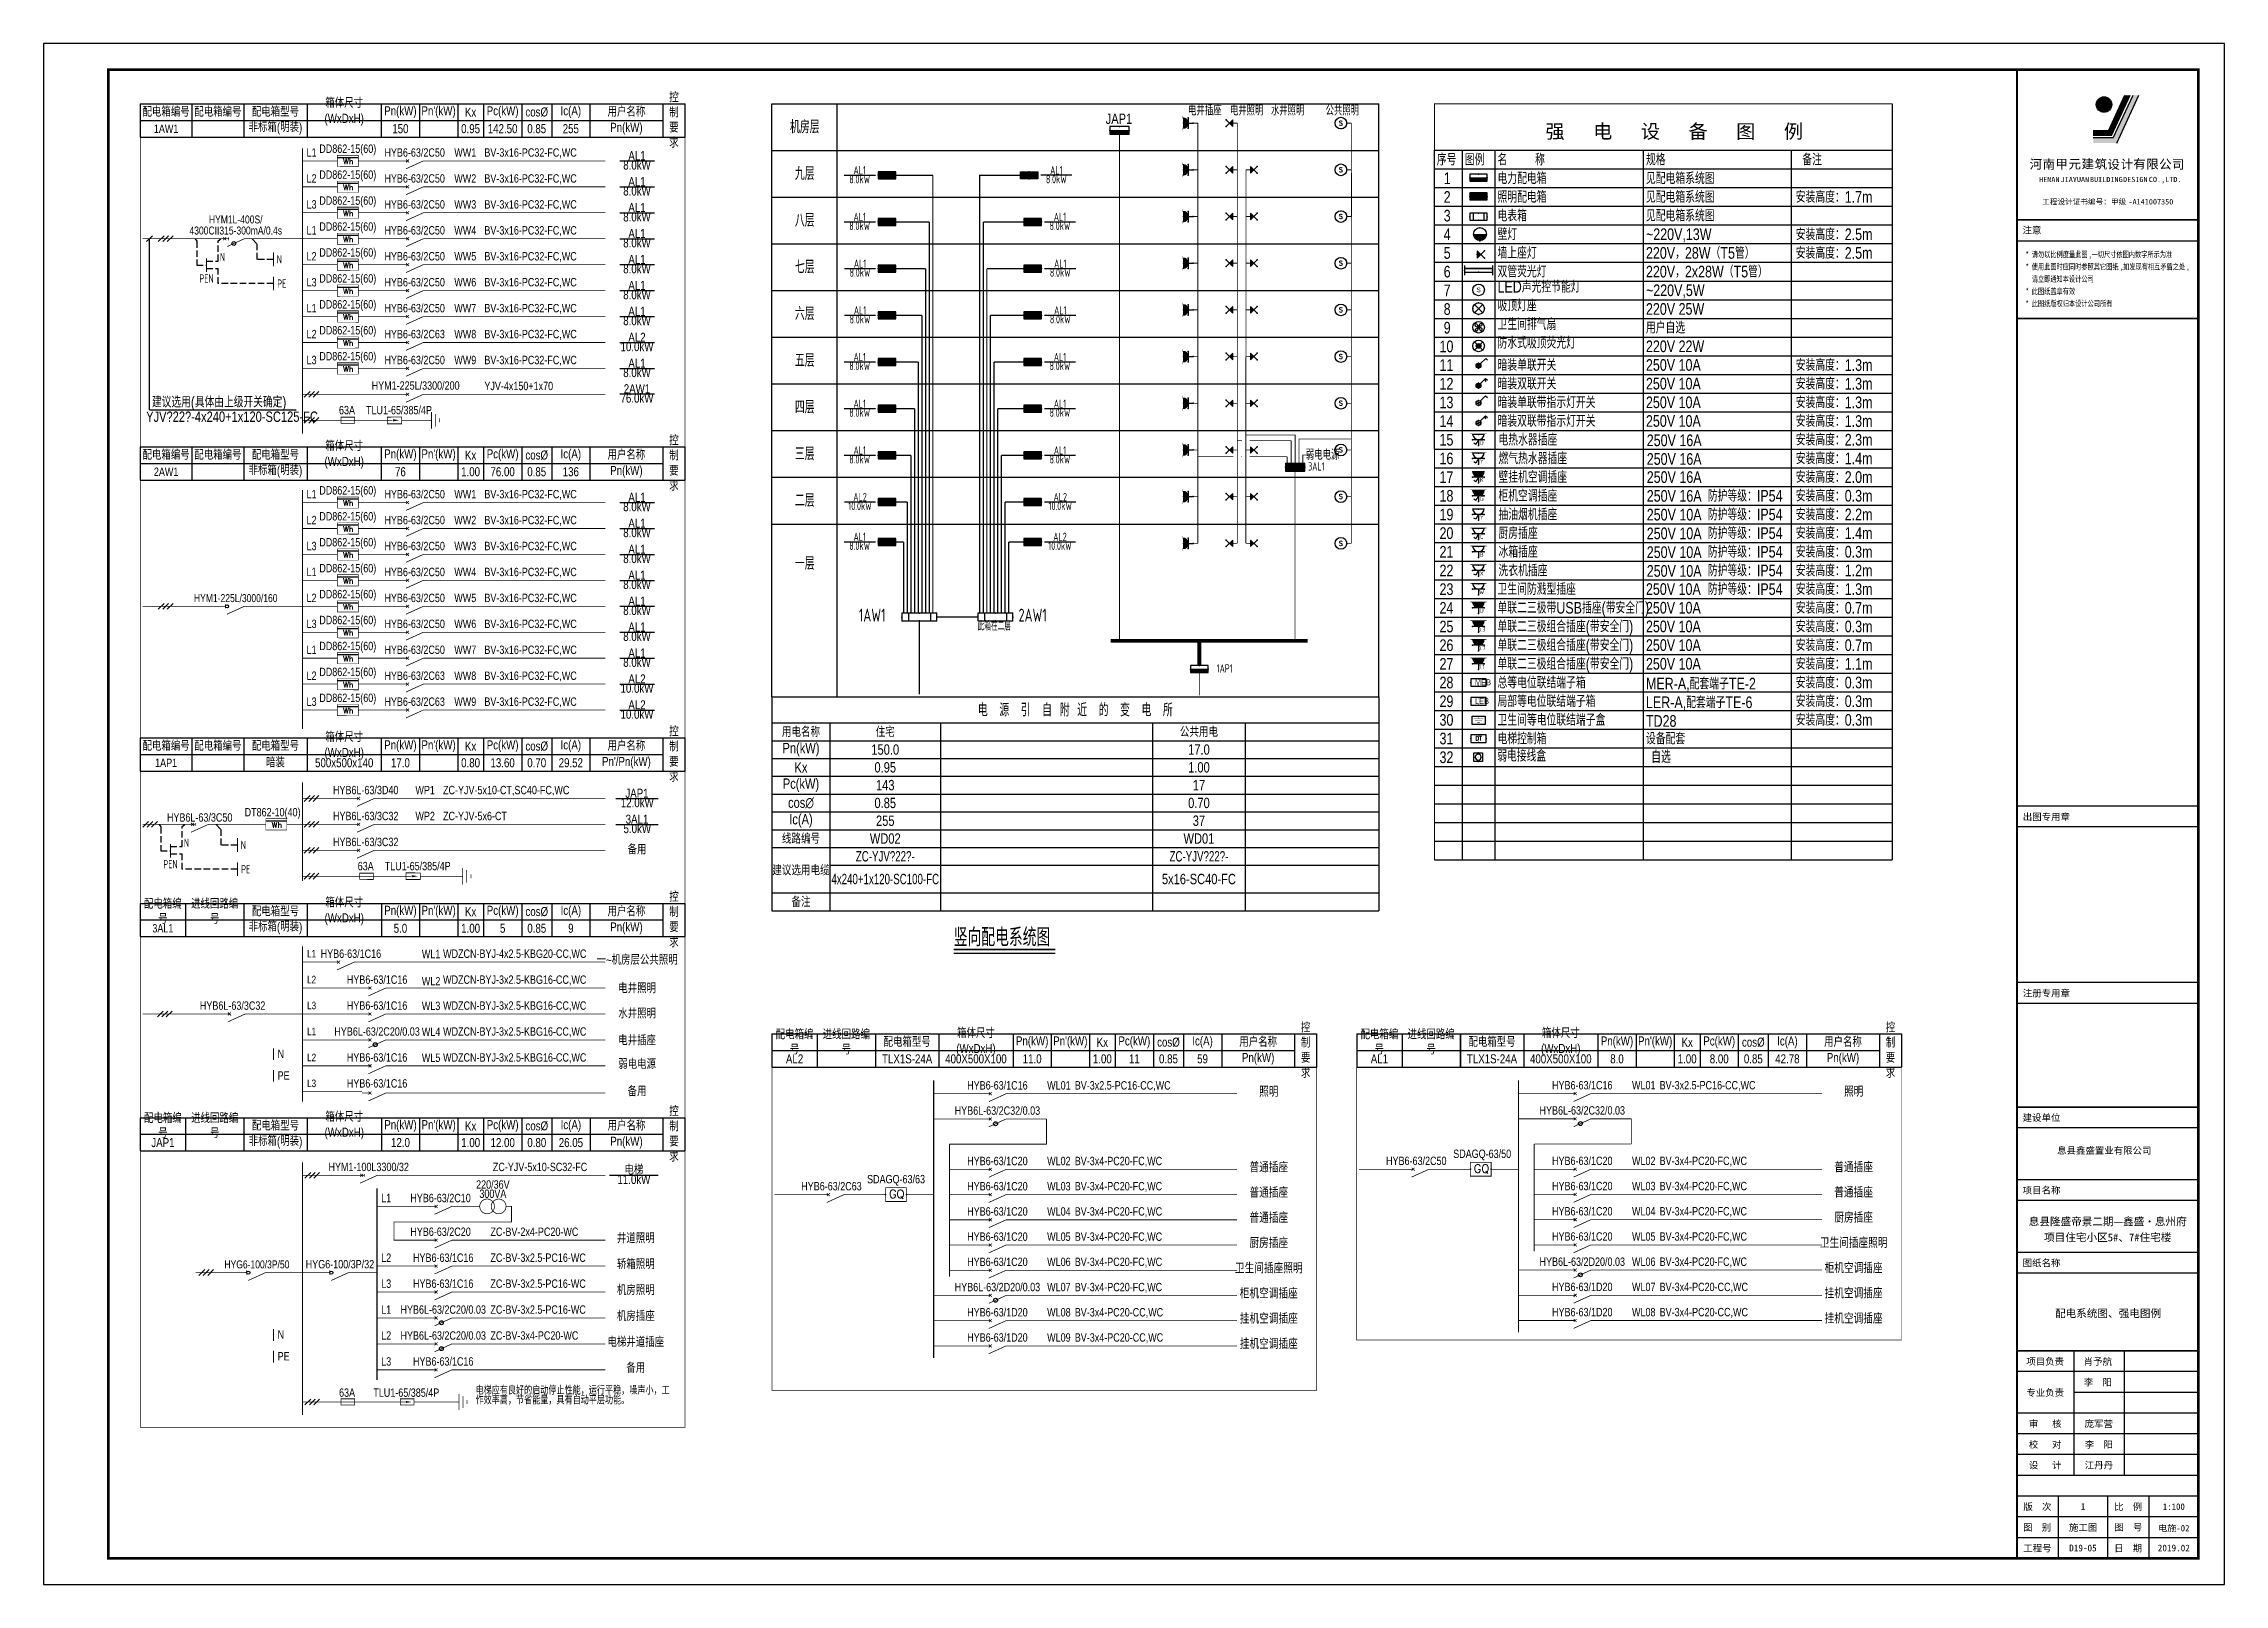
# Model space of a CAD drawing. Extents: x -993182 to -819982, y 169304 to 600104.
# Drawn here: x -993182 to -909082, y 481304 to 540704 of the extents above; entities that cross this region are included whole.
import ezdxf
from ezdxf.enums import TextEntityAlignment as Align

# ---------------------------------------------------------------- set-up
doc = ezdxf.new("R2010")
doc.units = 0
doc.header["$LTSCALE"] = 1000
doc.header["$MEASUREMENT"] = 0
doc.linetypes.add('DASH', pattern=[0.35, 0.25, -0.1])
for name, color, linetype in [('DIM-箱柜', 3, 'Continuous'), ('DIM-系统', 3, 'Continuous'), ('ELEMENT', 3, 'Continuous'), ('EQUIP-动力', 3, 'Continuous'), ('EQUIP-插座', 3, 'Continuous'), ('EQUIP-消防', 3, 'Continuous'), ('EQUIP-照明', 3, 'Continuous'), ('EQUIP-箱柜', 3, 'Continuous'), ('PUB_TITLE', 146, 'Continuous'), ('SIG_TEXT', 7, 'Continuous'), ('TEL_SYMB', 3, 'Continuous'), ('TEL_TEXT', 7, 'Continuous'), ('TK', 9, 'Continuous'), ('WIRE-动力', 2, 'Continuous'), ('WIRE-母线', 6, 'Continuous'), ('WIRE-照明', 1, 'Continuous'), ('WIRE-系统', 4, 'Continuous')]:
    doc.layers.add(name, color=color, linetype=linetype)
doc.styles.add('300', font='', dxfattribs={"width": 0.75, "height": 300})
doc.styles.add('_SIMPLEX', font='SIMPLEX.shx', dxfattribs={"width": 0.75})
doc.styles.add('_TCH_LABEL', font='COMPLEX', dxfattribs={"bigfont": 'GBCBIG'})
doc.styles.add('_TEL_ATTDEF', font='GBENOR', dxfattribs={"width": 0.8, "height": 3, "bigfont": 'GBCBIG'})
doc.styles.add('_TEL_DIM', font='ICED', dxfattribs={"width": 0.8, "height": 3.5, "bigfont": 'BZHZ'})
doc.styles.add('DIM_FONT', font='simplex_.ttf', dxfattribs={"width": 0.7, "bigfont": 'GBCBIG'})
doc.styles.add('H1', font='')
doc.styles.get("Standard").update_dxf_attribs({"font": 'gbenor.shx', "bigfont": 'gbcbig.shx'})
doc.styles.add('THT', font='simhei.ttf')
doc.styles.add('电-ele', font='ICED.shx', dxfattribs={"width": 0.8, "bigfont": 'BZHZ.shx'})
doc.styles.add('电-ele1', font='ICED.shx', dxfattribs={"width": 0.8, "bigfont": 'BZHZ.shx'})
doc.styles.add('黑体', font='simhei.ttf', dxfattribs={"width": 0.8})
doc.styles.get('300').set_extended_font_data('SimSun')
doc.styles.get('H1').set_extended_font_data('SimSun')

msp = doc.modelspace()

# ---------------------------------------------------------------- texts
at = {"style": '黑体'}
msp.add_text('强   电   设   备   图   例', height=540, dxfattribs=at).set_placement((-930298, 537050), align=Align.CENTER)
at = {"insert": (-976525, 488923), "char_height": 400, "attachment_point": 1, "line_spacing_factor": 0.75, "style": '电-ele'}
msp.add_mtext_dynamic_auto_height_columns('{\\H0.75x;电梯应有良好的启动停止性能，运行平稳，噪声小，工作效率高，节省能量，具有自动平层功能。}', width=7626.43, gutter_width=1200, height=1251, count=1, dxfattribs=at)
at = {"flags": 9}
for p, s in [((-979450, 536182), '带漏电流保护的断路器'), ((-979450, 535182), '带漏电流保护的断路器'), ((-979450, 534182), '带漏电流保护的断路器'), ((-979450, 533182), '带漏电流保护的断路器'), ((-979450, 532182), '带漏电流保护的断路器'), ((-979450, 531182), '带漏电流保护的断路器'), ((-979450, 530182), '带漏电流保护的断路器'), ((-979450, 529182), '带漏电流保护的断路器'), ((-979450, 528182), '带漏电流保护的断路器'), ((-979450, 523011), '带漏电流保护的断路器'), ((-979450, 522011), '带漏电流保护的断路器'), ((-979450, 521011), '带漏电流保护的断路器'), ((-979450, 520011), '带漏电流保护的断路器'), ((-979450, 519011), '带漏电流保护的断路器'), ((-979450, 518011), '带漏电流保护的断路器'), ((-979450, 517011), '带漏电流保护的断路器'), ((-979450, 516011), '带漏电流保护的断路器'), ((-979450, 515011), '带漏电流保护的断路器'), ((-938158, 497365), '电度表'), ((-938158, 497365), '电度表'), ((-938158, 497365), '电度表'), ((-960712, 496387), '电度表'), ((-960712, 496387), '电度表'), ((-960712, 496387), '电度表'), ((-934422, 493420), '带漏电流保护的断路器'), ((-956976, 492442), '带漏电流保护的断路器'), ((-934422, 492448), '带漏电流保护的断路器'), ((-956976, 491470), '带漏电流保护的断路器'), ((-934422, 491476), '带漏电流保护的断路器'), ((-956976, 490498), '带漏电流保护的断路器')]:
    msp.add_attdef('S', p, s, height=0.0081, rotation=90, dxfattribs=at)
at = {"layer": 'DIM-箱柜', "color": 7, "width": 0.8}
for s, p in [('1AW1', (-961228, 518420)), ('2AW1', (-955040, 518420))]:
    msp.add_text(s, height=500, dxfattribs=at).set_placement(p, align=Align.CENTER)
at = {"layer": 'PUB_TITLE', "color": 0, "style": 'H1', "width": 1}
msp.add_text('配电系统图、强电图例', height=300, dxfattribs=at).set_placement((-913569, 491752), align=Align.MIDDLE_CENTER)
at = {"layer": 'PUB_TITLE', "color": 173, "style": 'H1'}
msp.add_text('电施-02', height=250, dxfattribs=at).set_placement((-911032, 483469), align=Align.MIDDLE_CENTER)
at = {"layer": 'SIG_TEXT', "color": 7, "width": 0.8}
for s, height, rotation, p in [('电井插座', 405, 359.99997, (-948401, 537934)), ('AL1', 320, 360, (-954127, 535663)), ('8.0kW', 320, 360, (-954127, 535317))]:
    msp.add_text(s, height=height, rotation=rotation, dxfattribs=at).set_placement(p, align=Align.CENTER)
for s, p in [('电井照明', (-947428, 537934)), ('水井照明', (-945848, 537934)), ('公共照明', (-943740, 537934))]:
    msp.add_text(s, height=400, dxfattribs=at).set_placement(p)
for s, height, style, p in [('机房层', 500, '_TEL_DIM', (-963829, 537245)), ('DD862-15(60)', 324, '电-ele', (-981453, 536491)), ('HYB6-63/2C50', 324, '电-ele', (-978873, 536344)), ('DD862-15(60)', 324, '电-ele', (-981453, 535491)), ('8.0kW', 350, '电-ele', (-970299, 535847)), ('AL1', 350, '电-ele', (-970299, 536208)), ('九层', 500, '_TEL_DIM', (-963829, 535445)), ('HYB6-63/2C50', 324, '电-ele', (-978873, 535344)), ('8.0kW', 350, '电-ele', (-970299, 534847)), ('AL1', 350, '电-ele', (-970299, 535208)), ('HYM1L-400S/', 307.8, '电-ele', (-985773, 533771)), ('DD862-15(60)', 324, '电-ele', (-981453, 534491)), ('HYB6-63/2C50', 324, '电-ele', (-978873, 534344)), ('8.0kW', 350, '电-ele', (-970299, 533847)), ('AL1', 350, '电-ele', (-970299, 534208)), ('八层', 500, '_TEL_DIM', (-963829, 533645)), ('4300CII315-300mA/0.4s', 307.8, '电-ele', (-985773, 533344)), ('DD862-15(60)', 324, '电-ele', (-981453, 533491)), ('HYB6-63/2C50', 324, '电-ele', (-978873, 533344)), ('8.0kW', 350, '电-ele', (-970299, 532847)), ('AL1', 350, '电-ele', (-970299, 533208)), ('DD862-15(60)', 324, '电-ele', (-981453, 532491)), ('HYB6-63/2C50', 324, '电-ele', (-978873, 532344)), ('AL1', 350, '电-ele', (-970299, 532208)), ('七层', 500, '_TEL_DIM', (-963829, 531845)), ('DD862-15(60)', 324, '电-ele', (-981453, 531491)), ('HYB6-63/2C50', 324, '电-ele', (-978873, 531344)), ('8.0kW', 350, '电-ele', (-970299, 531847)), ('AL1', 350, '电-ele', (-970299, 531208)), ('DD862-15(60)', 324, '电-ele', (-981453, 530491)), ('HYB6-63/2C50', 324, '电-ele', (-978873, 530344)), ('8.0kW', 350, '电-ele', (-970299, 530847)), ('DD862-15(60)', 324, '电-ele', (-981453, 529491)), ('8.0kW', 350, '电-ele', (-970299, 529847)), ('AL1', 350, '电-ele', (-970299, 530208)), ('六层', 500, '_TEL_DIM', (-963829, 530045)), ('HYB6-63/2C63', 324, '电-ele', (-978873, 529344)), ('10.0kW', 350, '电-ele', (-970299, 528847)), ('AL2', 350, '电-ele', (-970299, 529208)), ('DD862-15(60)', 324, '电-ele', (-981453, 528491)), ('HYB6-63/2C50', 324, '电-ele', (-978873, 528344)), ('8.0kW', 350, '电-ele', (-970299, 527847)), ('AL1', 350, '电-ele', (-970299, 528208)), ('五层', 500, '_TEL_DIM', (-963829, 528245)), ('HYM1-225L/3300/200', 324, '电-ele', (-978836, 527360)), ('2AW1', 350, '电-ele', (-970299, 527222)), ('63A', 324, '电-ele', (-981483, 526412)), ('76.0kW', 350, '电-ele', (-970299, 526861)), ('四层', 500, '_TEL_DIM', (-963829, 526445)), ('三层', 500, '_TEL_DIM', (-963829, 524645)), ('DD862-15(60)', 324, '电-ele', (-981453, 523320)), ('HYB6-63/2C50', 324, '电-ele', (-978873, 523173)), ('AL1', 350, '电-ele', (-970299, 523037)), ('二层', 500, '_TEL_DIM', (-963829, 522845)), ('DD862-15(60)', 324, '电-ele', (-981453, 522320)), ('HYB6-63/2C50', 324, '电-ele', (-978873, 522173)), ('8.0kW', 350, '电-ele', (-970299, 522676)), ('AL1', 350, '电-ele', (-970299, 522037)), ('DD862-15(60)', 324, '电-ele', (-981453, 521320)), ('HYB6-63/2C50', 324, '电-ele', (-978873, 521173)), ('8.0kW', 350, '电-ele', (-970299, 521676)), ('DD862-15(60)', 324, '电-ele', (-981453, 520320)), ('8.0kW', 350, '电-ele', (-970299, 520676)), ('AL1', 350, '电-ele', (-970299, 521037)), ('一层', 500, '_TEL_DIM', (-963829, 520417)), ('HYB6-63/2C50', 324, '电-ele', (-978873, 520173)), ('8.0kW', 350, '电-ele', (-970299, 519676)), ('AL1', 350, '电-ele', (-970299, 520037)), ('HYM1-225L/3000/160', 307.8, '电-ele', (-985773, 519173)), ('DD862-15(60)', 324, '电-ele', (-981453, 519320)), ('HYB6-63/2C50', 324, '电-ele', (-978873, 519173)), ('8.0kW', 350, '电-ele', (-970299, 518676)), ('AL1', 350, '电-ele', (-970299, 519037)), ('DD862-15(60)', 324, '电-ele', (-981453, 518320)), ('HYB6-63/2C50', 324, '电-ele', (-978873, 518173)), ('AL1', 350, '电-ele', (-970299, 518037)), ('DD862-15(60)', 324, '电-ele', (-981453, 517320)), ('HYB6-63/2C50', 324, '电-ele', (-978873, 517173)), ('8.0kW', 350, '电-ele', (-970299, 517676)), ('AL1', 350, '电-ele', (-970299, 517037)), ('DD862-15(60)', 324, '电-ele', (-981453, 516320)), ('HYB6-63/2C63', 324, '电-ele', (-978873, 516173)), ('8.0kW', 350, '电-ele', (-970299, 516676)), ('AL2', 350, '电-ele', (-970299, 516037)), ('DD862-15(60)', 324, '电-ele', (-981453, 515320)), ('10.0kW', 350, '电-ele', (-970299, 515676)), ('HYB6-63/2C63', 324, '电-ele', (-978873, 515173)), ('10.0kW', 350, '电-ele', (-970299, 514676)), ('AL2', 350, '电-ele', (-970299, 515037)), ('HYB6L-63/3D40', 324, '电-ele', (-980761, 511765)), ('12.0kW', 350, '电-ele', (-970288, 511266)), ('JAP1', 350, '电-ele', (-970299, 511629)), ('HYB6L-63/3C50', 324, '电-ele', (-987164, 510708)), ('DT862-10(40)', 324, '电-ele', (-984352, 510911)), ('HYB6L-63/3C32', 324, '电-ele', (-980761, 510765)), ('5.0kW', 350, '电-ele', (-970288, 510266)), ('3AL1', 350, '电-ele', (-970299, 510629)), ('HYB6L-63/3C32', 324, '电-ele', (-980761, 509765)), ('备用', 350, '电-ele', (-970297, 509450)), ('63A', 324, '电-ele', (-980761, 508833)), ('HYB6-63/1C16', 324, '电-ele', (-981332, 505456)), ('一~机房层公共照明', 350, '电-ele', (-970295, 505196)), ('HYB6-63/1C16', 324, '电-ele', (-980322, 504456)), ('HYB6L-63/3C32', 324, '电-ele', (-985893, 503456)), ('HYB6-63/1C16', 324, '电-ele', (-980322, 503456)), ('电井照明', 350, '电-ele', (-970295, 504098)), ('水井照明', 350, '电-ele', (-970295, 503126)), ('HYB6L-63/2C20/0.03', 324, '电-ele', (-980322, 502456)), ('HYB6-63/1C16', 324, '电-ele', (-980322, 501456)), ('弱电电源', 350, '电-ele', (-970295, 501176)), ('HYB6-63/1C16', 324, '电-ele', (-980322, 500456)), ('备用', 350, '电-ele', (-970295, 500127)), ('HYB6-63/1C16', 324, '电-ele', (-956399, 500380)), ('照明', 405, '电-ele', (-945934, 500099)), ('HYB6-63/1C16', 324, '电-ele', (-933845, 500386)), ('照明', 405, '电-ele', (-923380, 500105)), ('HYB6L-63/2C32/0.03', 324, '电-ele', (-956399, 499408)), ('HYB6L-63/2C32/0.03', 324, '电-ele', (-933845, 499414)), ('SDAGQ-63/50', 324, '电-ele', (-937705, 497742)), ('HYM1-100L3300/32', 324, '电-ele', (-980646, 497236)), ('11.0kW', 350, '电-ele', (-970418, 496739)), ('电梯', 350, '电-ele', (-970418, 497100)), ('SDAGQ-63/63 ', 324, '电-ele', (-960260, 496764)), ('HYB6-63/1C20', 324, '电-ele', (-956399, 497464)), ('普通插座', 405, '电-ele', (-945934, 497183)), ('HYB6-63/2C50', 324, '电-ele', (-940245, 497470)), ('HYB6-63/1C20', 324, '电-ele', (-933845, 497470)), ('普通插座', 405, '电-ele', (-923380, 497189)), ('HYB6-63/2C10', 324, '电-ele', (-977875, 496037)), ('220/36V', 324, '电-ele', (-975857, 496558)), ('300VA', 324, '电-ele', (-975857, 496202)), ('HYB6-63/2C63', 324, '电-ele', (-962799, 496492)), ('HYB6-63/1C20', 324, '电-ele', (-956399, 496492)), ('普通插座', 405, '电-ele', (-945934, 496211)), ('HYB6-63/1C20', 324, '电-ele', (-933845, 496498)), ('普通插座', 405, '电-ele', (-923380, 496217)), ('HYB6-63/1C20', 324, '电-ele', (-956399, 495520)), ('普通插座', 405, '电-ele', (-945934, 495239)), ('HYB6-63/1C20', 324, '电-ele', (-933845, 495526)), ('厨房插座', 405, '电-ele', (-923380, 495245)), ('HYB6-63/2C20', 324, '电-ele', (-977875, 494737)), ('井道照明', 350, '电-ele', (-970346, 494462)), ('HYB6-63/1C20', 324, '电-ele', (-956399, 494548)), ('厨房插座', 405, '电-ele', (-945934, 494267)), ('HYB6-63/1C20', 324, '电-ele', (-933845, 494554)), ('卫生间插座照明', 405, '电-ele', (-923380, 494273)), ('HYG6-100/3P/50', 307.8, '电-ele', (-984957, 493486)), ('HYG6-100/3P/32', 323.92, '电-ele', (-981754, 493486, 0)), ('HYB6-63/1C16', 324, '电-ele', (-977772, 493736)), ('轿箱照明', 350, '电-ele', (-970346, 493462)), ('HYB6-63/1C20', 324, '电-ele', (-956399, 493576)), ('卫生间插座照明', 405, '电-ele', (-945934, 493295)), ('HYB6L-63/2D20/0.03', 324, '电-ele', (-933845, 493582)), ('柜机空调插座', 405, '电-ele', (-923380, 493301)), ('HYB6-63/1C16', 324, '电-ele', (-977772, 492736)), ('机房照明', 350, '电-ele', (-970346, 492462)), ('HYB6L-63/2D20/0.03', 324, '电-ele', (-956399, 492604)), ('HYB6-63/1D20', 324, '电-ele', (-933845, 492610)), ('HYB6L-63/2C20/0.03', 324, '电-ele', (-977772, 491736)), ('柜机空调插座', 405, '电-ele', (-945934, 492323)), ('挂机空调插座', 405, '电-ele', (-923380, 492329)), ('机房插座', 350, '电-ele', (-970346, 491462)), ('HYB6-63/1D20', 324, '电-ele', (-956399, 491632)), ('挂机空调插座', 405, '电-ele', (-945934, 491351)), ('HYB6-63/1D20', 324, '电-ele', (-933845, 491638)), ('挂机空调插座', 405, '电-ele', (-923380, 491357)), ('HYB6L-63/2C20/0.03', 324, '电-ele', (-977772, 490736)), ('电梯井道插座', 350, '电-ele', (-970346, 490462)), ('HYB6-63/1D20', 324, '电-ele', (-956399, 490660)), ('挂机空调插座', 405, '电-ele', (-945934, 490379)), ('HYB6-63/1C16', 324, '电-ele', (-977772, 489736)), ('备用', 350, '电-ele', (-970346, 489462))]:
    msp.add_text(s, height=height, dxfattribs=dict(at, style=style)).set_placement(p, align=Align.CENTER)
at = {"layer": 'SIG_TEXT', "color": 7, "style": '电-ele', "width": 0.8}
for s, height, p in [('L1', 324, (-983041, 536344)), ('WW1', 324, (-977345, 536344)), ('BV-3x16-PC32-FC,WC', 324, (-976184, 536344)), ('L2', 324, (-983041, 535344)), ('WW2', 324, (-977345, 535344)), ('BV-3x16-PC32-FC,WC', 324, (-976184, 535344)), ('安装高度：1.7m', 450, (-925613, 534568)), ('L3', 324, (-983041, 534344)), ('WW3', 324, (-977345, 534344)), ('BV-3x16-PC32-FC,WC', 324, (-976184, 534344)), ('L1', 324, (-983041, 533344)), ('WW4', 324, (-977345, 533344)), ('BV-3x16-PC32-FC,WC', 324, (-976184, 533344)), ('壁灯', 450, (-937114, 533130)), ('~220V,13W', 450, (-931389, 533130)), ('安装高度：2.5m', 450, (-925613, 533128)), ('L2', 324, (-983041, 532344)), ('WW5', 324, (-977345, 532344)), ('BV-3x16-PC32-FC,WC', 324, (-976184, 532344)), ('墙上座灯', 450, (-937114, 532410)), ('220V，28W（T5管）', 450, (-931389, 532410)), ('安装高度：2.5m', 450, (-925613, 532408)), ('L3', 324, (-983041, 531344)), ('WW6', 324, (-977345, 531344)), ('BV-3x16-PC32-FC,WC', 324, (-976184, 531344)), ('双管荧光灯', 450, (-937114, 531690)), ('220V，2x28W（T5管）', 450, (-931389, 531690)), ('BV-3x16-PC32-FC,WC', 324, (-976184, 530344)), ('~220V,5W', 450, (-931389, 530970)), ('220V 25W', 450, (-931389, 530250)), ('L1', 324, (-983041, 530344)), ('WW7', 324, (-977345, 530344)), ('用户自选', 450, (-931389, 529530)), ('L2', 324, (-983041, 529344)), ('WW8', 324, (-977345, 529344)), ('BV-3x16-PC32-FC,WC', 324, (-976184, 529344)), ('220V 22W', 450, (-931389, 528810)), ('L3', 324, (-983041, 528344)), ('WW9', 324, (-977345, 528344)), ('BV-3x16-PC32-FC,WC', 324, (-976184, 528344)), ('暗装单联开关', 450, (-937114, 528090)), ('250V 10A', 450, (-931389, 528090)), ('安装高度：1.3m', 450, (-925613, 528088)), ('YJV-4x150+1x70', 324, (-976184, 527344)), ('暗装双联开关', 450, (-937114, 527370)), ('250V 10A', 450, (-931389, 527370)), ('安装高度：1.3m', 450, (-925613, 527368)), ('TLU1-65/385/4P', 324, (-980750, 526412)), ('暗装单联带指示灯开关', 450, (-937114, 526650)), ('250V 10A', 450, (-931389, 526650)), ('安装高度：1.3m', 450, (-925613, 526648)), ('暗装双联带指示灯开关', 450, (-937114, 525930)), ('电热水器插座', 450, (-937077, 525208)), ('250V 10A', 450, (-931389, 525930)), ('250V 16A', 450, (-931358, 525185)), ('安装高度：1.3m', 450, (-925613, 525928)), ('安装高度：2.3m', 450, (-925613, 525208)), ('燃气热水器插座', 450, (-937077, 524488)), ('250V 16A', 450, (-931358, 524465)), ('安装高度：1.4m', 450, (-925613, 524488)), ('壁挂机空调插座', 450, (-937077, 523768)), ('250V 16A', 450, (-931358, 523767)), ('安装高度：2.0m', 450, (-925613, 523768)), ('L1', 324, (-983041, 523173)), ('WW1', 324, (-977345, 523173)), ('BV-3x16-PC32-FC,WC', 324, (-976184, 523173)), ('柜机空调插座', 450, (-937077, 523048)), ('250V 16A', 450, (-931358, 523043)), ('防护等级：IP54', 450, (-929002, 523048)), ('安装高度：0.3m', 450, (-925613, 523048)), ('L2', 324, (-983041, 522173)), ('WW2', 324, (-977345, 522173)), ('BV-3x16-PC32-FC,WC', 324, (-976184, 522173)), ('抽油烟机插座', 450, (-937077, 522328)), ('250V 10A', 450, (-931358, 522319)), ('防护等级：IP54', 450, (-929002, 522328)), ('安装高度：2.2m', 450, (-925613, 522328)), ('L3', 324, (-983041, 521173)), ('WW3', 324, (-977345, 521173)), ('BV-3x16-PC32-FC,WC', 324, (-976184, 521173)), ('厨房插座', 450, (-937077, 521608)), ('250V 10A', 450, (-931358, 521596)), ('防护等级：IP54', 450, (-929002, 521608)), ('安装高度：1.4m', 450, (-925613, 521608)), ('冰箱插座', 450, (-937077, 520888)), ('洗衣机插座', 450, (-937077, 520168)), ('250V 10A', 450, (-931358, 520872)), ('250V 10A', 450, (-931358, 520149)), ('防护等级：IP54', 450, (-929002, 520888)), ('防护等级：IP54', 450, (-929002, 520168)), ('安装高度：0.3m', 450, (-925613, 520888)), ('安装高度：1.2m', 450, (-925613, 520168)), ('L1', 324, (-983041, 520173)), ('WW4', 324, (-977345, 520173)), ('BV-3x16-PC32-FC,WC', 324, (-976184, 520173)), ('卫生间防溅型插座', 450, (-937114, 519450)), ('250V 10A', 450, (-931389, 519450)), ('防护等级：IP54', 450, (-929002, 519448)), ('安装高度：1.3m', 450, (-925613, 519448)), ('L2', 324, (-983041, 519173)), ('WW5', 324, (-977345, 519173)), ('BV-3x16-PC32-FC,WC', 324, (-976184, 519173)), ('单联二三极带USB插座(带安全门)', 450, (-937114, 518730)), ('250V 10A', 450, (-931389, 518730)), ('安装高度：0.7m', 450, (-925613, 518728)), ('L3', 324, (-983041, 518173)), ('WW6', 324, (-977345, 518173)), ('BV-3x16-PC32-FC,WC', 324, (-976184, 518173)), ('单联二三极组合插座(带安全门)', 450, (-937114, 518010)), ('250V 10A', 450, (-931389, 518010)), ('安装高度：0.3m', 450, (-925613, 518008)), ('L1', 324, (-983041, 517173)), ('WW7', 324, (-977345, 517173)), ('BV-3x16-PC32-FC,WC', 324, (-976184, 517173)), ('单联二三极组合插座(带安全门)', 450, (-937114, 517290)), ('250V 10A', 450, (-931389, 517290)), ('安装高度：0.7m', 450, (-925613, 517288)), ('L2', 324, (-983041, 516173)), ('WW8', 324, (-977345, 516173)), ('BV-3x16-PC32-FC,WC', 324, (-976184, 516173)), ('单联二三极组合插座(带安全门)', 450, (-937114, 516570)), ('250V 10A', 450, (-931389, 516570)), ('安装高度：1.1m', 450, (-925613, 516568)), ('局部等电位联结端子箱', 450, (-937114, 515127)), ('总等电位联结端子箱', 450, (-937114, 515847)), ('MER-A,配套端子TE-2', 450, (-931389, 515805)), ('LER-A,配套端子TE-6', 450, (-931389, 515085)), ('安装高度：0.3m', 450, (-925613, 515848)), ('安装高度：0.3m', 450, (-925613, 515128)), ('L3', 324, (-983041, 515173)), ('WW9', 324, (-977345, 515173)), ('BV-3x16-PC32-FC,WC', 324, (-976184, 515173)), ('卫生间等电位联结端子盒', 450, (-937114, 514407)), ('TD28', 450, (-931389, 514365)), ('安装高度：0.3m', 450, (-925613, 514408)), ('电梯控制箱', 450, (-937114, 513687)), ('设备配套', 450, (-931389, 513687)), ('弱电接线盒 ', 447.8, (-937122, 513024)), ('WP1', 324, (-978844, 511765)), ('ZC-YJV-5x10-CT,SC40-FC,WC', 324, (-977779, 511765)), ('WP2', 324, (-978844, 510765)), ('ZC-YJV-5x6-CT', 324, (-977779, 510765)), ('TLU1-65/385/4P', 324, (-980029, 508833)), ('L1', 291.6, (-983021, 505474)), ('WL1', 324, (-978596, 505445)), ('WDZCN-BYJ-4x2.5-KBG20-CC,WC', 324, (-977777, 505456)), ('L2', 291.6, (-983021, 504474)), ('WL2', 324, (-978596, 504396)), ('WDZCN-BYJ-3x2.5-KBG16-CC,WC', 324, (-977777, 504456)), ('L3', 291.6, (-983021, 503474)), ('WL3', 324, (-978596, 503445)), ('WDZCN-BYJ-3x2.5-KBG16-CC,WC', 324, (-977777, 503456)), ('L1', 291.6, (-983021, 502474)), ('WL4', 324, (-978596, 502445)), ('WDZCN-BYJ-3x2.5-KBG16-CC,WC', 324, (-977777, 502456)), ('L2', 291.6, (-983021, 501474)), ('WL5', 324, (-978596, 501445)), ('WDZCN-BYJ-3x2.5-KBG16-CC,WC', 324, (-977777, 501456)), ('L3', 291.6, (-983021, 500474)), ('WL01', 324, (-954482, 500380)), ('BV-3x2.5-PC16-CC,WC', 324, (-953416, 500380)), ('WL01', 324, (-931927, 500386)), ('BV-3x2.5-PC16-CC,WC', 324, (-930862, 500386)), ('ZC-YJV-5x10-SC32-FC ', 324, (-975857, 497236)), ('WL02', 324, (-954482, 497464)), ('BV-3x4-PC20-FC,WC', 324, (-953416, 497464)), ('WL02', 324, (-931927, 497470)), ('BV-3x4-PC20-FC,WC', 324, (-930862, 497470)), ('L1', 324, (-980164, 496037)), ('WL03', 324, (-954482, 496492)), ('BV-3x4-PC20-FC,WC', 324, (-953416, 496492)), ('WL03', 324, (-931927, 496498)), ('BV-3x4-PC20-FC,WC', 324, (-930862, 496498)), ('WL04', 324, (-954482, 495520)), ('BV-3x4-PC20-FC,WC', 324, (-953416, 495520)), ('WL04', 324, (-931927, 495526)), ('BV-3x4-PC20-FC,WC', 324, (-930862, 495526)), ('ZC-BV-2x4-PC20-WC', 324, (-975950, 494736)), ('WL05', 324, (-954482, 494548)), ('BV-3x4-PC20-FC,WC', 324, (-953416, 494548)), ('WL05', 324, (-931927, 494554)), ('BV-3x4-PC20-FC,WC', 324, (-930862, 494554)), ('L2', 324, (-980164, 493736)), ('ZC-BV-3x2.5-PC16-WC', 324, (-975950, 493736)), ('WL06', 324, (-954482, 493576)), ('BV-3x4-PC20-FC,WC', 324, (-953416, 493576)), ('WL06', 324, (-931927, 493582)), ('BV-3x4-PC20-FC,WC', 324, (-930862, 493582)), ('L3', 324, (-980164, 492736)), ('ZC-BV-3x2.5-PC16-WC', 324, (-975950, 492736)), ('WL07', 324, (-954482, 492604)), ('BV-3x4-PC20-FC,WC', 324, (-953416, 492604)), ('WL07', 324, (-931927, 492610)), ('BV-3x4-PC20-CC,WC', 324, (-930862, 492610)), ('L1', 324, (-980164, 491736)), ('ZC-BV-3x2.5-PC16-WC', 324, (-975950, 491736)), ('WL08', 324, (-954482, 491632)), ('BV-3x4-PC20-CC,WC', 324, (-953416, 491632)), ('WL08', 324, (-931927, 491638)), ('BV-3x4-PC20-CC,WC', 324, (-930862, 491638)), ('L2', 324, (-980164, 490736)), ('ZC-BV-3x4-PC20-WC', 324, (-975950, 490736)), ('WL09', 324, (-954482, 490660)), ('BV-3x4-PC20-CC,WC', 324, (-953416, 490660)), ('L3', 324, (-980164, 489736))]:
    msp.add_text(s, height=height, dxfattribs=at).set_placement(p)
at = {"layer": 'SIG_TEXT', "color": 7, "width": 0.8}
for s, height, p in [('AL1', 320, (-961710, 535663)), ('8.0kW', 320, (-961710, 535317)), ('AL1', 320, (-961710, 533863)), ('AL1', 320, (-953987, 533863)), ('8.0kW', 320, (-961710, 533517)), ('8.0kW', 320, (-953987, 533517)), ('N', 324, (-986285, 532312)), ('AL1', 320, (-961698, 532063)), ('AL1', 320, (-953975, 532063)), ('PEN', 324, (-986902, 531488)), ('8.0kW', 320, (-961698, 531717)), ('8.0kW', 320, (-953975, 531717)), ('8.0kW', 320, (-961698, 529917)), ('AL1', 320, (-961698, 530263)), ('8.0kW', 320, (-953975, 529917)), ('AL1', 320, (-953975, 530263)), ('8.0kW', 320, (-961710, 528117)), ('AL1', 320, (-961710, 528463)), ('8.0kW', 320, (-953987, 528117)), ('AL1', 320, (-953987, 528463)), ('8.0kW', 320, (-961710, 526317)), ('AL1', 320, (-961710, 526663)), ('8.0kW', 320, (-953987, 526317)), ('AL1', 320, (-953987, 526663)), ('8.0kW', 320, (-961710, 524517)), ('AL1', 320, (-961710, 524863)), ('8.0kW', 320, (-953987, 524517)), ('AL1', 320, (-953987, 524863)), ('弱电电源', 405, (-943859, 524661)), ('3AL1', 320, (-944100, 524244)), ('AL2', 320, (-961698, 523063)), ('AL2', 320, (-953975, 523063)), ('10.0kW', 320, (-961698, 522717)), ('10.0kW', 320, (-953975, 522717)), ('8.0kW', 320, (-961710, 521184)), ('AL1', 320, (-961710, 521529)), ('10.0kW', 320, (-953987, 521184)), ('AL2', 320, (-953987, 521529)), ('此箱在二层', 320, (-956521, 518078)), ('1AP1', 320, (-947637, 516456)), ('N', 324, (-987674, 509734)), ('PEN', 324, (-988291, 508909))]:
    msp.add_text(s, height=height, dxfattribs=at).set_placement(p, align=Align.CENTER)
for s, p in [('N', (-984091, 532387)), ('PE', (-983998, 531453)), ('N', (-985479, 509808)), ('PE', (-985387, 508875))]:
    msp.add_text(s, height=324, dxfattribs=at).set_placement(p, align=Align.MIDDLE)
at = {"layer": 'SIG_TEXT', "color": 7, "style": '电-ele', "width": 0.8}
msp.add_text('电井插座', height=350, dxfattribs=at).set_placement((-970295, 502303), align=Align.MIDDLE)
at = {"layer": 'TEL_SYMB', "color": 7, "style": '_TEL_DIM', "width": 0.8}
msp.add_text('竖向配电系统图', height=700, dxfattribs=at).set_placement((-958084, 505903))
at = {"layer": 'TEL_TEXT', "color": 7, "style": '_TEL_DIM', "width": 0.8}
msp.add_text('JAP1', height=400, dxfattribs=at).set_placement((-951713, 537607), align=Align.CENTER)
at = {"layer": 'TEL_TEXT', "color": 7, "style": '电-ele', "width": 0.8}
for s, height, p in [('序号', 450, (-939454, 536007)), ('1', 450, (-939189, 535287)), ('图例', 450, (-938374, 536007)), ('名        称', 450, (-937114, 536007)), ('电力配电箱', 450, (-937114, 535287)), ('规格', 450, (-931389, 536007)), ('见配电箱系统图', 450, (-931389, 535287)), ('备注', 450, (-925359, 536007)), ('2', 450, (-939189, 534567)), ('照明配电箱', 450, (-937114, 534567)), ('见配电箱系统图', 450, (-931389, 534567)), ('3', 450, (-939189, 533847)), ('电表箱', 450, (-937114, 533847)), ('见配电箱系统图', 450, (-931389, 533847)), ('4', 450, (-939189, 533127)), ('5', 450, (-939189, 532407)), ('6', 450, (-939189, 531687)), ('8', 450, (-939189, 530247)), ('7', 450, (-939189, 530967)), ('9', 450, (-939189, 529527)), ('10', 450, (-939350, 528807)), ('11', 450, (-939350, 528087)), ('12', 450, (-939350, 527367)), ('YJV%%14322%%144-4x240+1x120-SC125-FC', 400, (-989228, 526121)), ('建议选用(具体由上级开关确定)', 426.28, (-989003, 526676)), ('13', 450, (-939350, 526647)), ('14', 450, (-939350, 525927)), ('15', 450, (-939350, 525207)), ('16', 450, (-939350, 524487)), ('17', 450, (-939350, 523767)), ('18', 450, (-939350, 523047)), ('19', 450, (-939350, 522327)), ('20', 450, (-939350, 521607)), ('21', 450, (-939350, 520887)), ('22', 450, (-939350, 520167)), ('23', 450, (-939350, 519447)), ('24', 450, (-939350, 518727)), ('25', 450, (-939350, 518007)), ('26', 450, (-939350, 517287)), ('27', 450, (-939350, 516567)), ('28', 450, (-939350, 515847)), ('29', 450, (-939350, 515127)), ('MEB', 225, (-937986, 515968)), ('30', 450, (-939350, 514407)), ('LEB', 225, (-937986, 515248)), ('31', 450, (-939350, 513687)), ('32', 450, (-939350, 512967)), ('自选', 473.7, (-931186, 512970)), ('N', 324, (-984159, 501594)), ('PE', 324, (-984159, 500759)), ('N', 324, (-984157, 490770)), ('PE', 324, (-984157, 489936))]:
    msp.add_text(s, height=height, dxfattribs=at).set_placement(p)
for s, p in [('LED声光控节能灯', (-937114, 530970)), ('吸顶灯座', (-937114, 530250)), ('卫生间排气扇', (-937114, 529530)), ('防水式吸顶荧光灯', (-937114, 528810))]:
    msp.add_text(s, height=450, dxfattribs=at).set_placement(p, align=Align.BOTTOM_LEFT)

# ---------------------------------------------------------------- blocks, each defined once
blk = doc.blocks.new('$element$00000525')
at = {"const_width": 0.0233}
for points in [[(0, 0), (0, -0.25)], [(-0.25, -0.2), (0, -0.75), (0, -1)], [(-0.047, -0.203), (0.047, -0.297)], [(0.047, -0.203), (-0.047, -0.297)]]:
    blk.add_lwpolyline(points, dxfattribs=at)
blk.add_circle((-0.151, -0.417), 0.0615)
at = {"flags": 9}
blk.add_attdef('S', (0, 0), '', height=0.00000667, dxfattribs=at)
blk = doc.blocks.new('$element$00000497')
at = {"const_width": 0.0233}
for points in [[(0, 0), (0, -0.25)], [(0, -1), (0, -0.75), (-0.25, -0.2)], [(-0.047, -0.297), (0.047, -0.203)], [(-0.047, -0.203), (0.047, -0.297)]]:
    blk.add_lwpolyline(points, dxfattribs=at)
at = {"flags": 9}
blk.add_attdef('S', (0, 0), '', height=0.00000667, dxfattribs=at)
blk = doc.blocks.new('$equip_U$00000579(ljq-PC)')
at = {"const_width": 0.0567}
blk.add_lwpolyline([(-0.8, -0.53), (-0.8, 0.54), (0.8, 0.54), (0.8, -0.53), (-0.8, -0.53)], dxfattribs=at)
for p in [(-0.8, 0), (0.8, 0)]:
    blk.add_point(p)
at = {"style": '_SIMPLEX'}
blk.add_text('GQ', height=0.648, dxfattribs=at).set_placement((-0.54, -0.27))
at = {"color": 7, "style": '_TEL_DIM', "flags": 1}
blk.add_attdef('A', text='', height=0.00002, dxfattribs=at).set_placement((0, 0), align=Align.MIDDLE_CENTER)
blk = doc.blocks.new('*T94')
at = {"color": 0, "linetype": 'ByBlock', "lineweight": -2}
for p, q in [((0, 0), (17013, 0)), ((0, 0), (0, -1280)), ((2443, 0), (2443, -1280)), ((5305, 0), (5305, -1280)), ((6777, 0), (6777, -1280)), ((8250, 0), (8250, -1280)), ((9247, 0), (9247, -1280)), ((10720, 0), (10720, -1280)), ((11876, 0), (11876, -1280)), ((13350, 0), (13350, -1280)), ((16163, 0), (16163, -1280)), ((17013, 0), (17013, -1280)), ((0, -640), (16163, -640)), ((0, -1280), (17013, -1280))]:
    blk.add_line(p, q, dxfattribs=at)
at = {"color": 0, "char_height": 350, "attachment_point": 5, "style": '电-ele1'}
for s, insert, width in [('TLX1S-24A', (1221, -960), 2242.59), ('配电箱型号', (1221, -320), 2242.59), ('箱体尺寸(WxDxH)', (3874, -320), 2662.23), ('400X500X100', (3874, -960), 2662.23), ('Pn(kW)', (6041, -320), 1272.33), ('8.0', (6041, -960), 1272.33), ("Pn'(kW)", (7513, -320), 1272.38), ('1.00', (8748, -960), 797.66), ('Kx', (8748, -320), 797.66), ('Pc(kW)', (9983, -320), 1272.38), ('8.00', (9983, -960), 1272.38), ('cos%%C', (11298, -320), 956.55), ('0.85', (11298, -960), 956.55), ('42.78', (12613, -960), 1273.76), ('Ic(A)', (12613, -320), 1273.76), ('Pn(kW)', (14757, -960), 2613.32), ('用户名称', (14757, -320), 2613.32), ('控制\\P要求', (16588, -640), 649.83)]:
    blk.add_mtext(s, dxfattribs=dict(at, insert=insert, width=width))
blk = doc.blocks.new('*T95')
at = {"color": 0, "linetype": 'ByBlock', "lineweight": -2}
for p, q in [((0, 0), (3992, 0)), ((0, 0), (0, -1280)), ((1744, 0), (1744, -1280)), ((3992, 0), (3992, -1280)), ((0, -640), (3992, -640)), ((0, -1280), (3992, -1280))]:
    blk.add_line(p, q, dxfattribs=at)
at = {"color": 0, "char_height": 350, "attachment_point": 5, "style": '电-ele1'}
for s, insert, width in [('配电箱编号', (872, -320), 1543.96), ('AL1', (872, -960), 1543.96), ('进线回路编号', (2868, -320), 2048.47)]:
    blk.add_mtext(s, dxfattribs=dict(at, insert=insert, width=width))
blk = doc.blocks.new('*T1064')
at = {"color": 0, "linetype": 'ByBlock', "lineweight": -2}
for p, q in [((0, 0), (17013, 0)), ((0, 0), (0, -1280)), ((2443, 0), (2443, -1280)), ((5305, 0), (5305, -1280)), ((6777, 0), (6777, -1280)), ((8250, 0), (8250, -1280)), ((9247, 0), (9247, -1280)), ((10720, 0), (10720, -1280)), ((11876, 0), (11876, -1280)), ((13350, 0), (13350, -1280)), ((16163, 0), (16163, -1280)), ((17013, 0), (17013, -1280)), ((0, -640), (16163, -640)), ((0, -1280), (17013, -1280))]:
    blk.add_line(p, q, dxfattribs=at)
at = {"color": 0, "char_height": 350, "attachment_point": 5, "style": '电-ele1'}
for s, insert, width in [('TLX1S-24A', (1221, -960), 2242.59), ('配电箱型号', (1221, -320), 2242.59), ('箱体尺寸(WxDxH)', (3874, -320), 2662.23), ('400X500X100', (3874, -960), 2662.23), ('Pn(kW)', (6041, -320), 1272.33), ('11.0', (6041, -960), 1272.33), ("Pn'(kW)", (7513, -320), 1272.38), ('1.00', (8748, -960), 797.66), ('Kx', (8748, -320), 797.66), ('Pc(kW)', (9983, -320), 1272.38), ('11', (9983, -960), 1272.38), ('cos%%C', (11298, -320), 956.55), ('0.85', (11298, -960), 956.55), ('Ic(A)', (12613, -320), 1273.76), ('59', (12613, -960), 1273.76), ('Pn(kW)', (14757, -960), 2613.32), ('用户名称', (14757, -320), 2613.32), ('控制\\P要求', (16588, -640), 649.83)]:
    blk.add_mtext(s, dxfattribs=dict(at, insert=insert, width=width))
blk = doc.blocks.new('*T96')
at = {"color": 0, "linetype": 'ByBlock', "lineweight": -2}
for p, q in [((0, 0), (3992, 0)), ((0, 0), (0, -1280)), ((1744, 0), (1744, -1280)), ((3992, 0), (3992, -1280)), ((0, -640), (3992, -640)), ((0, -1280), (3992, -1280))]:
    blk.add_line(p, q, dxfattribs=at)
at = {"color": 0, "char_height": 350, "attachment_point": 5, "style": '电-ele1'}
for s, insert, width in [('配电箱编号', (872, -320), 1543.96), ('AL2', (872, -960), 1543.96), ('进线回路编号', (2868, -320), 2048.47)]:
    blk.add_mtext(s, dxfattribs=dict(at, insert=insert, width=width))
blk = doc.blocks.new('$TelecSys$00000016')
for p, q in [((-0.2, 0.4), (-1, -0.4)), ((0.4, 0.4), (-0.4, -0.4)), ((1, 0.4), (0.2, -0.4))]:
    blk.add_line(p, q)
at = {"width": 0.8}
blk.add_attdef('N', text='', height=1, dxfattribs=at).set_placement((-0.02, 1.06), align=Align.MIDDLE)
blk = doc.blocks.new('$element$00000591')
blk.add_line((0.17, 0), (0.17, -1))
at = {"const_width": 0.0233}
blk.add_lwpolyline([(-0.27, 0), (0.27, 0), (0.27, -1), (-0.27, -1), (-0.27, 0)], dxfattribs=at)
at = {"style": '_SIMPLEX'}
blk.add_text('Wh', height=0.267, rotation=270, dxfattribs=at).set_placement((-0.16, -0.28))
at = {"flags": 9}
blk.add_attdef('S', (0, 0), '', height=0.00000667, dxfattribs=at)
blk.add_attdef('S', (0, 0), '', height=0.00000667, dxfattribs=at)
blk.add_attdef('S', (0, 0), '', height=0.00000667, dxfattribs=at)
blk = doc.blocks.new('$element_U$00000003')
at = {"const_width": 0.0233}
for points in [[(0, 0), (0, -0.251)], [(0, -1.004), (0, -0.753), (-0.251, -0.201)], [(-0.047, -0.078), (0.047, -0.173)], [(-0.047, -0.173), (0.047, -0.078)], [(-0.047, -0.251), (0.047, -0.251)]]:
    blk.add_lwpolyline(points, dxfattribs=at)
blk.add_circle((-0.152, -0.418), 0.0615)
at = {"layer": 'TEL_TEXT', "style": 'DIM_FONT', "flags": 1}
blk.add_attdef('S', text='', height=0.00000667, dxfattribs=at).set_placement((0, 0), align=Align.MIDDLE_CENTER)
blk = doc.blocks.new('$element$00000532')
at = {"const_width": 0.0233}
for points in [[(0, 0), (0, -0.283)], [(-0.1, -0.283), (0.1, -0.283), (0.1, -0.717), (-0.1, -0.717), (-0.1, -0.283)], [(0, -1), (0, -0.567)]]:
    blk.add_lwpolyline(points, dxfattribs=at)
for points in [[(-0.033, -0.55), (0.033, -0.55), (0, -0.35), (0.033, -0.55)], [(0.033, -0.55), (0, -0.35), (-0.033, -0.55), (0.033, -0.55)], [(0, -0.367), (-0.033, -0.567), (0.033, -0.567), (0, -0.367)]]:
    blk.add_solid(points)
at = {"flags": 9}
blk.add_attdef('S', (0, 0), '', height=0.00000667, dxfattribs=at)
blk = doc.blocks.new('$element$00000277')
at = {"const_width": 0.0233}
for points in [[(0, 0), (0, -0.375)], [(-0.25, -0.375), (0.25, -0.375)], [(-0.188, -0.5), (0.188, -0.5)], [(-0.062, -0.625), (0.062, -0.625)]]:
    blk.add_lwpolyline(points, dxfattribs=at)
at = {"flags": 9}
blk.add_attdef('S', (0, 0), '', height=0.00000667, dxfattribs=at)
blk = doc.blocks.new('$element$00000582')
at = {"const_width": 0.0233}
for points in [[(0, 0), (0, -1)], [(-0.1, -0.283), (0.1, -0.283), (0.1, -0.717), (-0.1, -0.717), (-0.1, -0.283)]]:
    blk.add_lwpolyline(points, dxfattribs=at)
at = {"flags": 9}
blk.add_attdef('S', (0, 0), '', height=0.00000667, dxfattribs=at)
blk = doc.blocks.new('*T1065')
at = {"color": 0, "linetype": 'ByBlock', "lineweight": -2}
for p, q in [((0, 0), (17013, 0)), ((0, 0), (0, -1280)), ((2443, 0), (2443, -1280)), ((5305, 0), (5305, -1280)), ((6777, 0), (6777, -1280)), ((8250, 0), (8250, -1280)), ((9247, 0), (9247, -1280)), ((10720, 0), (10720, -1280)), ((11876, 0), (11876, -1280)), ((13350, 0), (13350, -1280)), ((16163, 0), (16163, -1280)), ((17013, 0), (17013, -1280)), ((0, -640), (16163, -640)), ((0, -1280), (17013, -1280))]:
    blk.add_line(p, q, dxfattribs=at)
at = {"color": 0, "char_height": 350, "attachment_point": 5, "style": '电-ele1'}
for s, insert, width in [('非标箱(明装)', (1221, -960), 2242.59), ('配电箱型号', (1221, -320), 2242.59), ('箱体尺寸(WxDxH)', (3874, -320), 2662.23), ('Pn(kW)', (6041, -320), 1272.33), ('76', (6041, -960), 1272.33), ("Pn'(kW)", (7513, -320), 1272.38), ('1.00', (8748, -960), 797.66), ('Kx', (8748, -320), 797.66), ('Pc(kW)', (9983, -320), 1272.38), ('76.00', (9983, -960), 1272.38), ('cos%%C', (11298, -320), 956.55), ('0.85', (11298, -960), 956.55), ('Ic(A)', (12613, -320), 1273.76), ('136', (12613, -960), 1273.76), ('Pn(kW)', (14757, -960), 2613.32), ('用户名称', (14757, -320), 2613.32), ('控制\\P要求', (16588, -640), 649.83)]:
    blk.add_mtext(s, dxfattribs=dict(at, insert=insert, width=width))
blk = doc.blocks.new('*T97')
at = {"color": 0, "linetype": 'ByBlock', "lineweight": -2}
for p, q in [((0, 0), (3992, 0)), ((0, 0), (0, -1280)), ((1996, 0), (1996, -1280)), ((3992, 0), (3992, -1280)), ((0, -640), (3992, -640)), ((0, -1280), (3992, -1280))]:
    blk.add_line(p, q, dxfattribs=at)
at = {"color": 0, "width": 1796.22, "attachment_point": 5, "style": '电-ele1'}
for s, insert, char_height in [('配电箱编号', (998, -320), 350), ('2AW1', (998, -960), 324), ('配电箱编号', (2994, -320), 350)]:
    blk.add_mtext(s, dxfattribs=dict(at, insert=insert, char_height=char_height))
blk = doc.blocks.new('$element$00000523')
at = {"const_width": 0.0233}
for points in [[(0, 0), (0, -0.15)], [(0, -1), (0, -0.75), (-0.25, -0.2)], [(-0.067, -0.15), (0.067, -0.15)]]:
    blk.add_lwpolyline(points, dxfattribs=at)
blk.add_circle((0, -0.2), 0.05)
at = {"flags": 9}
blk.add_attdef('S', (0, 0), '', height=0.00000667, dxfattribs=at)
blk = doc.blocks.new('*X46')
at = {"color": 0}
for p, q in [((-250, 33), (-83, 200)), ((-250, 68), (-118, 200)), ((-250, 104), (-154, 200)), ((-250, 139), (-189, 200)), ((-250, 174), (-224, 200)), ((-247, 0), (-47, 200)), ((-212, 0), (-12, 200)), ((-177, 0), (23, 200)), ((-141, 0), (59, 200)), ((-106, 0), (94, 200)), ((-71, 0), (129, 200)), ((-35, 0), (165, 200)), ((0, 0), (200, 200)), ((35, 0), (235, 200)), ((71, 0), (250, 179)), ((106, 0), (250, 144)), ((141, 0), (250, 109)), ((177, 0), (250, 73)), ((212, 0), (250, 38)), ((247, 0), (250, 3))]:
    blk.add_line(p, q, dxfattribs=at)
blk = doc.blocks.new('$equip$00001421')
for p, q in [((0.75, 0.6), (-0.75, 0.6)), ((-0.75, 0.6), (-0.75, 0)), ((-0.75, 0), (0.75, 0)), ((0.75, 0), (0.75, 0.6))]:
    blk.add_line(p, q)
at = {"const_width": 0.6}
blk.add_lwpolyline([(-0.75, 0.3), (0.75, 0.3)], dxfattribs=at)
for p in [(-0.75, 0.3), (0, 0.6), (0, 0), (0.75, 0.3)]:
    blk.add_point(p)
at = {"xscale": 0.00300000000061118, "yscale": 0.00300000000061118, "zscale": 0.00300000000061118}
blk.add_blockref('*X46', (0, 0), dxfattribs=at)
at = {"style": '_TCH_LABEL', "flags": 9}
blk.add_attdef('A', (0, 0), '', height=0.00002, dxfattribs=at)
blk = doc.blocks.new('*T1066')
at = {"color": 0, "linetype": 'ByBlock', "lineweight": -2}
for p, q in [((0, 0), (23398, 0)), ((0, 0), (0, -8240)), ((23398, 0), (23398, -8240)), ((0, -1000), (23398, -1000)), ((2237, -1000), (2237, -8240)), ((6500, -1000), (6500, -8240)), ((14678, -1000), (14678, -8240)), ((18254, -1000), (18254, -8240)), ((0, -1686), (23398, -1686)), ((0, -2372), (23398, -2372)), ((0, -3058), (23398, -3058)), ((0, -3744), (23398, -3744)), ((0, -4430), (23398, -4430)), ((0, -5116), (23398, -5116)), ((0, -5802), (23398, -5802)), ((2237, -6488), (23398, -6488)), ((0, -7555), (23398, -7555)), ((0, -8240), (23398, -8240))]:
    blk.add_line(p, q, dxfattribs=at)
at = {"color": 0, "attachment_point": 5, "style": '电-ele'}
for s, insert, char_height, width in [('{\\C256;电   源   引   自  附  近   的   变   电   所}', (11699, -500), 500, 23397.6), ('用电名称', (1119, -1343), 400, 2236.98), ('住宅', (4369, -1343), 400, 4262.86), ('公共用电', (16466, -1343), 400, 3575.84), ('Pn(kW)', (1119, -2029), 400, 2236.98), ('Kx', (1119, -2715), 400, 2236.98), ('150.0', (4369, -2029), 400, 4262.86), ('0.95', (4369, -2715), 400, 4262.86), ('17.0', (16466, -2029), 400, 3575.84), ('1.00', (16466, -2715), 400, 3575.84), ('Pc(kW)', (1119, -3401), 400, 2236.98), ('143', (4369, -3401), 400, 4262.86), ('17', (16466, -3401), 400, 3575.84), ('cos∅', (1119, -4087), 400, 2236.98), ('0.85', (4369, -4087), 400, 4262.86), ('0.70', (16466, -4087), 400, 3575.84), ('Ic(A)', (1119, -4773), 400, 2236.98), ('255', (4369, -4773), 400, 4262.86), ('37', (16466, -4773), 400, 3575.84), ('线路编号', (1119, -5459), 400, 2236.98), ('WD02', (4369, -5459), 400, 4262.86), ('WD01', (16466, -5459), 400, 3575.84), ('建议选用电缆', (1119, -6678), 400, 2236.98), ('{\\W0.7;ZC-YJV\x8f22\x90-}', (4369, -6145), 400, 4262.86), ('{\\W0.7;ZC-YJV\x8f22\x90-}', (16466, -6145), 400, 3575.84), ('{\\W0.7;4x240+1x120-SC100-FC}', (4369, -7021), 400, 4262.86), ('5x16-SC40-FC', (16466, -7021), 400, 3575.84), ('备注', (1119, -7897), 400, 2236.98)]:
    blk.add_mtext(s, dxfattribs=dict(at, insert=insert, char_height=char_height, width=width))
blk = doc.blocks.new('$equip$00002944')
for p, q in [((-0.75, 0.6), (-0.75, 0)), ((0.75, 0.6), (-0.75, 0.6)), ((-0.75, 0), (0.75, 0)), ((-0.469, 0.6), (-0.469, 0)), ((0.469, 0.6), (0.469, 0)), ((0.75, 0), (0.75, 0.6))]:
    blk.add_line(p, q)
at = {"const_width": 0.04}
blk.add_lwpolyline([(-0.75, 0.6), (-0.75, 0), (0.75, 0), (0.75, 0.6), (-0.75, 0.6), (-0.75, 0)], dxfattribs=at)
for p in [(-0.75, 0.3), (0, 0.6), (0, 0), (0.75, 0.3)]:
    blk.add_point(p)
at = {"color": 7, "style": '_TEL_DIM', "flags": 1}
for tag in ['A', 'REMARK']:
    blk.add_attdef(tag, text='', height=0.00002, dxfattribs=at).set_placement((0, 0), align=Align.MIDDLE_CENTER)
blk = doc.blocks.new('$equip$00001206')
for p, q in [((0.15, 0.36), (0.62, 0.83)), ((0.51, 0.72), (0.65, 0.58)), ((0.62, 0.83), (0.77, 0.69))]:
    blk.add_line(p, q)
blk.add_circle((0, 0.21), 0.208)
for points in [[(-0.18, 0.31), (0.18, 0.31), (-0.21, 0.21), (0.21, 0.21)], [(-0.18, 0.1), (0.18, 0.1), (-0.21, 0.21), (0.21, 0.21)], [(-0.1, 0.39), (0.1, 0.39), (-0.18, 0.31), (0.18, 0.31)], [(-0.1, 0.03), (0.1, 0.03), (-0.18, 0.1), (0.18, 0.1)], [(0, 0.42), (0, 0.42), (-0.1, 0.39), (0.1, 0.39)], [(0, 0), (0, 0), (-0.1, 0.03), (0.1, 0.03)]]:
    blk.add_solid(points)
at = {"layer": 'EQUIP-照明'}
for p in [(-0.21, 0.21), (0, 0.42), (0, 0), (0.21, 0.21)]:
    blk.add_point(p, dxfattribs=at)
at = {"layer": 'EQUIP-照明', "flags": 9}
blk.add_attdef('A', (0, 0), '', height=0.00002, dxfattribs=at)
blk = doc.blocks.new('$equip$00001205')
for p, q in [((0.15, 0.36), (0.63, 0.83)), ((0.63, 0.83), (0.77, 0.69))]:
    blk.add_line(p, q)
blk.add_circle((0, 0.21), 0.208)
for p in [(-0.21, 0.21), (0, 0.42), (0, 0), (0.21, 0.21)]:
    blk.add_point(p)
for points in [[(-0.18, 0.31), (0.18, 0.31), (-0.21, 0.21), (0.21, 0.21)], [(-0.18, 0.1), (0.18, 0.1), (-0.21, 0.21), (0.21, 0.21)], [(-0.1, 0.39), (0.1, 0.39), (-0.18, 0.31), (0.18, 0.31)], [(-0.1, 0.03), (0.1, 0.03), (-0.18, 0.1), (0.18, 0.1)], [(0, 0.42), (0, 0.42), (-0.1, 0.39), (0.1, 0.39)], [(0, 0), (0, 0), (-0.1, 0.03), (0.1, 0.03)]]:
    blk.add_solid(points)
at = {"flags": 9}
blk.add_attdef('A', (0, 0), '', height=0.00002, dxfattribs=at)
blk = doc.blocks.new('$equip$00001160')
for p, q in [((-1.2, 0.42), (-1.2, -0.42)), ((-1.2, 0.17), (1.2, 0.17)), ((1.2, 0.42), (1.2, -0.42)), ((-1.2, -0.17), (1.2, -0.17))]:
    blk.add_line(p, q)
at = {"const_width": 0.1}
for points in [[(-1.2, 0.17), (1.2, 0.17)], [(-1.2, -0.17), (1.2, -0.17)]]:
    blk.add_lwpolyline(points, dxfattribs=at)
at = {"layer": 'EQUIP-照明'}
for p in [(-1.2, 0), (0, 0.17), (1.2, 0), (0, -0.17)]:
    blk.add_point(p, dxfattribs=at)
at = {"layer": 'EQUIP-照明', "flags": 9}
blk.add_attdef('A', (0, 0), '', height=0.00002, dxfattribs=at)
blk = doc.blocks.new('*X61')
at = {"color": 0}
for p, q in [((-250, 33), (-183, 100)), ((-250, 68), (-218, 100)), ((-247, 0), (-147, 100)), ((-212, 0), (-112, 100)), ((-177, 0), (-77, 100)), ((-141, 0), (-41, 100)), ((-106, 0), (-6, 100)), ((-71, 0), (29, 100)), ((-35, 0), (65, 100)), ((0, 0), (100, 100)), ((35, 0), (135, 100)), ((71, 0), (171, 100)), ((106, 0), (206, 100)), ((141, 0), (241, 100)), ((177, 0), (250, 73)), ((212, 0), (250, 38)), ((247, 0), (250, 3))]:
    blk.add_line(p, q, dxfattribs=at)
blk = doc.blocks.new('$equip$00001414')
for p, q in [((0.75, 0.6), (-0.75, 0.6)), ((-0.75, 0.6), (-0.75, 0)), ((-0.75, 0.3), (0.75, 0.3)), ((-0.75, 0), (0.75, 0)), ((0.75, 0), (0.75, 0.6))]:
    blk.add_line(p, q)
at = {"const_width": 0.3}
blk.add_lwpolyline([(-0.75, 0.15), (0.75, 0.15)], dxfattribs=at)
for p in [(-0.75, 0.3), (0, 0.6), (0, 0), (0.75, 0.3)]:
    blk.add_point(p)
at = {"xscale": 0.00300000000061118, "yscale": 0.00300000000061118, "zscale": 0.00300000000061118}
blk.add_blockref('*X61', (0, 0), dxfattribs=at)
at = {"style": '_TCH_LABEL', "flags": 9}
blk.add_attdef('A', (0, 0), '', height=0.00002, dxfattribs=at)
blk = doc.blocks.new('$equip$00001652')
for p, q in [((0.65, 0), (-0.65, 0)), ((-0.65, 0), (-0.65, -0.65)), ((0.65, -0.65), (0.65, 0)), ((-0.65, -0.65), (0.65, -0.65))]:
    blk.add_line(p, q)
for p in [(0, 0), (-0.65, -0.33), (0, -0.65), (0.65, -0.33)]:
    blk.add_point(p)
at = {"flags": 9}
blk.add_attdef('A', (0, 0), '', height=0.00002, dxfattribs=at)
blk.add_attdef('B', text='', height=0.4, dxfattribs=at).set_placement((1.03, -0.35), align=Align.MIDDLE_CENTER)
blk = doc.blocks.new('$equip_U$00000400(hp-HP)')
for p, q in [((-0.56, -0.72), (-0.56, 0)), ((-0.56, 0), (0.56, 0)), ((0.56, 0), (0.56, -0.72)), ((0.56, -0.72), (-0.56, -0.72))]:
    blk.add_line(p, q)
at = {"const_width": 0.0444}
for points in [[(0, 0), (0, -0.24)], [(-0.42, -0.24), (0.42, -0.24)], [(-0.31, -0.41), (0.31, -0.41)], [(-0.1, -0.57), (0.1, -0.57)]]:
    blk.add_lwpolyline(points, dxfattribs=at)
at = {"color": 7, "style": '_TEL_DIM', "flags": 1}
blk.add_attdef('A', text='', height=0.0000222, dxfattribs=at).set_placement((0, 0), align=Align.MIDDLE_CENTER)
blk = doc.blocks.new('$equip_U$00000457(hp-HP)')
at = {"linetype": 'ByBlock'}
for p, q in [((-0.65, 0), (-0.65, -0.65)), ((0.65, 0), (-0.65, 0)), ((0.65, -0.65), (0.65, 0)), ((-0.65, -0.65), (0.65, -0.65))]:
    blk.add_line(p, q, dxfattribs=at)
for p in [(0, 0), (-0.65, -0.32), (0, -0.65), (0.65, -0.32)]:
    blk.add_point(p)
at = {"flags": 1}
blk.add_attdef('A', text='', height=0.00002, dxfattribs=at).set_placement((0, 0), align=Align.MIDDLE_CENTER)
at = {"color": 7, "style": '_TCH_LABEL'}
blk.add_attdef('$TEXT$', text='', height=0.36, dxfattribs=at).set_placement((0.01, -0.31), align=Align.MIDDLE_CENTER)
at = {"width": 0.8, "flags": 9}
blk.add_attdef('B', text='', height=0.3, dxfattribs=at).set_placement((0.82, -0.5), align=Align.MIDDLE_LEFT)
blk = doc.blocks.new('$equip$00001838')
blk.add_circle((0, 0), 0.5)
at = {"color": 7, "style": '_TEL_DIM'}
blk.add_attdef('$TEXT$', text='', height=0.4, dxfattribs=at).set_placement((0, 0), align=Align.MIDDLE_CENTER)
at = {"color": 7, "style": '_TEL_DIM', "flags": 1}
blk.add_attdef('A', text='', height=0.00002, dxfattribs=at).set_placement((0, 0), align=Align.MIDDLE_CENTER)
blk = doc.blocks.new('$equip_U$00000524(hp-HP)')
for radius in [0.5, 0.0724]:
    blk.add_circle((0, 0), radius)
for centre, radius, start, end in [((-0.17, 0.19), 0.15, 141.2623, 200.3503), ((-0.09, 0.29), 0.261, 214.185, 275.9485), ((-0.23, 0.21), 0.0986, 15.5038, 126.3041), ((0.16, 0.3), 0.297, 192.1829, 230.8302), ((0.29, 0.09), 0.261, 124.185, 185.9485), ((0.3, -0.16), 0.297, 102.1829, 140.8302), ((0.19, 0.17), 0.15, 51.2623, 110.3503), ((0.21, 0.23), 0.0986, 285.5038, 36.3041), ((-0.21, -0.23), 0.0986, 105.5038, 216.3041), ((-0.19, -0.17), 0.15, 231.2623, 290.3503), ((-0.3, 0.16), 0.297, 282.1829, 320.8302), ((-0.29, -0.09), 0.261, 304.185, 5.9485), ((-0.16, -0.3), 0.297, 12.1829, 50.8302), ((0.09, -0.29), 0.261, 34.185, 95.9485), ((0.23, -0.21), 0.0986, 195.5038, 306.3041), ((0.17, -0.19), 0.15, 321.2623, 20.3503)]:
    blk.add_arc(centre, radius, start, end)
at = {"flags": 9}
blk.add_attdef('A', (0, 0), '', height=0.00002, dxfattribs=at)
blk = doc.blocks.new('$equip$00002539')
for p, q in [((-0.35, 0.35), (0.35, -0.35)), ((0.35, 0.35), (-0.35, -0.35))]:
    blk.add_line(p, q)
at = {"const_width": 0.04}
blk.add_lwpolyline([(-0.5, 0, 1), (0.5, 0, 1), (-0.5, 0, 0.911406)], format="xyb", dxfattribs=at)
blk.add_circle((0, 0), 0.5)
for p in [(-0.5, 0), (0, 0.5), (0.5, 0), (0, -0.5)]:
    blk.add_point(p)
at = {"color": 7, "style": '_TEL_DIM', "flags": 1}
blk.add_attdef('A', text='', height=0.00002, dxfattribs=at).set_placement((0, 0), align=Align.MIDDLE_CENTER)
blk = doc.blocks.new('$equip$00001428')
for p, q in [((0.75, 0.6), (-0.75, 0.6)), ((-0.75, 0.6), (-0.75, 0)), ((-0.75, 0), (0.75, 0)), ((-0.47, 0.6), (-0.47, 0)), ((0.47, 0.6), (0.47, 0)), ((0.75, 0), (0.75, 0.6))]:
    blk.add_line(p, q)
for p in [(-0.75, 0.3), (0, 0.6), (0, 0), (0.75, 0.3)]:
    blk.add_point(p)
at = {"style": '_TCH_LABEL', "flags": 9}
blk.add_attdef('A', (0, 0), '', height=0.00002, dxfattribs=at)
blk = doc.blocks.new('$equip$00002870')
for p, q in [((-0.19, 0.13), (0.19, 0.28)), ((-0.08, 0.4), (0.08, 0.01)), ((0.15, 0.36), (0.62, 0.83)), ((0.62, 0.83), (0.77, 0.69))]:
    blk.add_line(p, q)
blk.add_circle((0, 0.21), 0.208)
for p in [(-0.21, 0.21), (0, 0.42), (0, 0), (0.21, 0.21)]:
    blk.add_point(p)
at = {"flags": 9}
blk.add_attdef('A', (0, 0), '', height=0.00002, dxfattribs=at)
blk = doc.blocks.new('$equip$00002871')
for p, q in [((-0.19, 0.13), (0.19, 0.28)), ((-0.08, 0.4), (0.08, 0.01)), ((0.15, 0.36), (0.62, 0.83)), ((0.51, 0.72), (0.65, 0.58)), ((0.62, 0.83), (0.77, 0.69))]:
    blk.add_line(p, q)
blk.add_circle((0, 0.21), 0.208)
for p in [(-0.21, 0.21), (0, 0.42), (0, 0), (0.21, 0.21)]:
    blk.add_point(p)
at = {"flags": 9}
blk.add_attdef('A', (0, 0), '', height=0.00002, dxfattribs=at)
blk = doc.blocks.new('$equip$00002829')
at = {"const_width": 0.04}
blk.add_lwpolyline([(0.5, -0.01, -1.005334), (-0.5, 0, -0.989417), (0.5, 0, 0.846101)], format="xyb", dxfattribs=at)
blk.add_circle((0, 0), 0.5)
for p in [(0, 0.49), (0.5, 0), (-0.5, -0.01), (0, -0.51)]:
    blk.add_point(p)
for points in [[(0.43, -0.25), (-0.43, -0.25), (0.5, 0), (-0.5, 0)], [(0.25, -0.43), (-0.25, -0.43), (0.43, -0.25), (-0.43, -0.25)], [(0, -0.5), (0, -0.5), (0.25, -0.43), (-0.25, -0.43)]]:
    blk.add_solid(points)
at = {"color": 7, "style": '_TEL_DIM', "flags": 1}
for tag in ['A', 'REMARK']:
    blk.add_attdef(tag, text='', height=0.00002, dxfattribs=at).set_placement((0, 0), align=Align.MIDDLE_CENTER)
blk = doc.blocks.new('$equip$00001154')
for p, q in [((0, 0.28), (0, -0.28)), ((0, 0.28), (0.57, -0.28)), ((0.57, 0.28), (0, -0.28))]:
    blk.add_line(p, q)
for p in [(0, 0), (0.28, 0), (0.57, 0.28), (0.57, -0.28)]:
    blk.add_point(p)
blk.add_solid([(0, -0.28), (0.28, 0), (0, 0.28)])
at = {"layer": 'TEL_TEXT', "style": '_TEL_DIM', "flags": 1}
blk.add_attdef('A', text='', height=0.00002, dxfattribs=at).set_placement((0, 0), align=Align.MIDDLE_CENTER)
blk = doc.blocks.new('$equip$00001149')
for p, q in [((-0.35, 0.35), (0.35, -0.35)), ((0.35, 0.35), (-0.35, -0.35))]:
    blk.add_line(p, q)
for radius in [0.5, 0.2]:
    blk.add_circle((0, 0), radius)
for points in [[(-0.17, 0.1), (0.17, 0.1), (-0.2, 0), (0.2, 0)], [(-0.17, -0.1), (0.17, -0.1), (-0.2, 0), (0.2, 0)], [(-0.1, 0.17), (0.1, 0.17), (-0.17, 0.1), (0.17, 0.1)], [(0, 0.2), (0, 0.2), (-0.1, 0.17), (0.1, 0.17)], [(-0.1, -0.17), (0.1, -0.17), (-0.17, -0.1), (0.17, -0.1)], [(0, -0.2), (0, -0.2), (-0.1, -0.17), (0.1, -0.17)]]:
    blk.add_solid(points)
at = {"flags": 9}
blk.add_attdef('A', (0, 0), '', height=0.00002, dxfattribs=at)
blk = doc.blocks.new('$equip$00001358')
for p, q in [((-0.83, 0.83), (-0.83, -0.83)), ((0.83, 0.83), (-0.83, 0.83)), ((0.83, -0.83), (0.83, 0.83)), ((-0.83, -0.83), (0.83, -0.83))]:
    blk.add_line(p, q)
at = {"const_width": 0.02}
blk.add_lwpolyline([(-0.08, 0, 1), (0.08, 0, 1)], format="xyb", close=True, dxfattribs=at)
blk.add_circle((0, 0), 0.583)
for p in [(-0.83, 0), (0, 0.83), (0.83, 0), (0, -0.83)]:
    blk.add_point(p)
at = {"flags": 9}
blk.add_attdef('A', (0, 0), '', height=0.00002, dxfattribs=at)
blk = doc.blocks.new('$equip$00002862')
at = {"const_width": 0.04}
blk.add_lwpolyline([(-0.5, 0, 1), (0.5, 0, 1), (-0.5, 0, 0.911406)], format="xyb", dxfattribs=at)
blk.add_circle((0, 0), 0.5)
at = {"color": 7, "style": '_TCH_LABEL'}
blk.add_attdef('$TEXT$', text='', height=0.4, dxfattribs=at).set_placement((0, 0), align=Align.MIDDLE_CENTER)
at = {"color": 7, "style": '_TCH_LABEL', "flags": 1}
blk.add_attdef('A', text='', height=0.00002, dxfattribs=at).set_placement((0, 0), align=Align.MIDDLE_CENTER)
blk = doc.blocks.new('$equip$00002883')
h = blk.add_hatch(color=256)
h.dxf.hatch_style = 1
h.paths.add_polyline_path([(-0.5, 0.95, 0.904534), (0.5, 0.95)])
for p, q in [((0.5, 0.95), (-0.5, 0.95)), ((0.5, 0.5), (-0.5, 0.5)), ((0, 0.5), (0, 0))]:
    blk.add_line(p, q)
at = {"const_width": 0.04}
for points in [[(-0.5, 1), (-0.7, 1)], [(0.5, 1), (0.7, 1)]]:
    blk.add_lwpolyline(points, dxfattribs=at)
blk.add_arc((0, 1), 0.5, 180, 0)
for p in [(-0.5, 0.5), (0, 0.95), (0, 0), (0.5, 0.5)]:
    blk.add_point(p)
at = {"color": 7, "style": '_TCH_LABEL', "flags": 1}
blk.add_attdef('A', text='', height=0.000025, dxfattribs=at).set_placement((0, 0), align=Align.MIDDLE_CENTER)
blk = doc.blocks.new('*T1067')
at = {"color": 0, "linetype": 'ByBlock', "lineweight": -2}
for p, q in [((0, 0), (17013, 0)), ((0, 0), (0, -1280)), ((2443, 0), (2443, -1280)), ((5305, 0), (5305, -1280)), ((6777, 0), (6777, -1280)), ((8250, 0), (8250, -1280)), ((9247, 0), (9247, -1280)), ((10720, 0), (10720, -1280)), ((11876, 0), (11876, -1280)), ((13350, 0), (13350, -1280)), ((16163, 0), (16163, -1280)), ((17013, 0), (17013, -1280)), ((0, -640), (16163, -640)), ((0, -1280), (17013, -1280))]:
    blk.add_line(p, q, dxfattribs=at)
at = {"color": 0, "char_height": 350, "attachment_point": 5, "style": '电-ele1'}
for s, insert, width in [('配电箱型号', (1221, -320), 2242.59), ('暗装', (1221, -960), 2242.59), ('箱体尺寸(WxDxH)', (3874, -320), 2662.23), ('500x500x140', (3874, -960), 2662.23), ('Pn(kW)', (6041, -320), 1272.33), ('17.0', (6041, -960), 1272.33), ("Pn'(kW)", (7513, -320), 1272.38), ('0.80', (8748, -960), 797.66), ('Kx', (8748, -320), 797.66), ('Pc(kW)', (9983, -320), 1272.38), ('13.60', (9983, -960), 1272.38), ('cos%%C', (11298, -320), 956.55), ('0.70', (11298, -960), 956.55), ('29.52', (12613, -960), 1273.76), ('Ic(A)', (12613, -320), 1273.76), ("Pn'/Pn(kW)", (14757, -960), 2613.32), ('用户名称', (14757, -320), 2613.32), ('控制\\P要求', (16588, -640), 649.83)]:
    blk.add_mtext(s, dxfattribs=dict(at, insert=insert, width=width))
blk = doc.blocks.new('$element_U$00000002')
at = {"const_width": 0.0233}
for points in [[(0, 0), (0, -0.25)], [(0, -1), (0, -0.75), (-0.25, -0.2)], [(-0.047, -0.203), (0.047, -0.297)], [(-0.047, -0.297), (0.047, -0.203)], [(-0.043, -0.338), (0.043, -0.338)], [(0, -0.25), (0, -0.338)]]:
    blk.add_lwpolyline(points, dxfattribs=at)
at = {"flags": 9}
blk.add_attdef('S', (0, 0), '', height=0.00000667, dxfattribs=at)
at = {"layer": 'TEL_TEXT', "flags": 1}
blk.add_attdef('S', text='', height=0.00000667, dxfattribs=at).set_placement((0, 0), align=Align.MIDDLE_CENTER)
blk.add_attdef('S', text='', height=0.00000667, dxfattribs=at).set_placement((0, 0), align=Align.MIDDLE_CENTER)
blk.add_attdef('S', text='', height=0.00000667, rotation=270, dxfattribs=at).set_placement((0, 0), align=Align.MIDDLE_CENTER)
blk = doc.blocks.new('$element$00000499')
at = {"const_width": 0.0233}
for points in [[(0, 0), (0, -1)], [(-0.1, -0.283), (0.1, -0.283), (0.1, -0.717), (-0.1, -0.717), (-0.1, -0.283)]]:
    blk.add_lwpolyline(points, dxfattribs=at)
at = {"flags": 9}
blk.add_attdef('S', (0, 0), '', height=0.00000667, dxfattribs=at)
blk = doc.blocks.new('电涌保护')
at = {"layer": 'WIRE-母线', "const_width": 40.5}
blk.add_lwpolyline([(0, 0), (0, -1000)], dxfattribs=at)
at = {"layer": 'WIRE-系统'}
for points, const_width in [([(0, -500), (1143, -500)], 28.3), ([(3427, -500), (2358, -500)], 28.4), ([(5584, -500), (4642, -500)], 28.4)]:
    blk.add_lwpolyline(points, dxfattribs=dict(at, const_width=const_width))
at = {"layer": 'DIM-系统', "xscale": 283.5, "yscale": 283.5, "zscale": 283.5}
blk.add_blockref('$TelecSys$00000016', (380, -501), dxfattribs=at)
at = {"layer": 'ELEMENT', "xscale": 1215, "yscale": 1215, "zscale": 1215}
for name, p, rotation in [('$element$00000499', (1143, -500), 90), ('$element$00000532', (4642, -500), 270), ('$element$00000277', (5584, -500), 90)]:
    blk.add_blockref(name, p, dxfattribs=dict(at, rotation=rotation))
at = {"style": '电-ele1', "width": 0.8}
for tag, p in [('低压熔断器', (1720, -302)), ('电涌保护器', (4004, -302))]:
    blk.add_attdef(tag, text='', height=324, dxfattribs=at).set_placement(p, align=Align.CENTER)
blk = doc.blocks.new('*T99')
at = {"color": 0, "linetype": 'ByBlock', "lineweight": -2}
for p, q in [((0, 0), (17013, 0)), ((0, 0), (0, -1280)), ((2443, 0), (2443, -1280)), ((5305, 0), (5305, -1280)), ((6777, 0), (6777, -1280)), ((8250, 0), (8250, -1280)), ((9247, 0), (9247, -1280)), ((10720, 0), (10720, -1280)), ((11876, 0), (11876, -1280)), ((13350, 0), (13350, -1280)), ((16163, 0), (16163, -1280)), ((17013, 0), (17013, -1280)), ((0, -640), (16163, -640)), ((0, -1280), (17013, -1280))]:
    blk.add_line(p, q, dxfattribs=at)
at = {"color": 0, "char_height": 350, "attachment_point": 5, "style": '电-ele1'}
for s, insert, width in [('非标箱(明装)', (1221, -960), 2242.59), ('配电箱型号', (1221, -320), 2242.59), ('箱体尺寸(WxDxH)', (3874, -320), 2662.23), ('Pn(kW)', (6041, -320), 1272.33), ('12.0', (6041, -960), 1272.33), ("Pn'(kW)", (7513, -320), 1272.38), ('1.00', (8748, -960), 797.66), ('Kx', (8748, -320), 797.66), ('Pc(kW)', (9983, -320), 1272.38), ('12.00', (9983, -960), 1272.38), ('cos%%C', (11298, -320), 956.55), ('0.80', (11298, -960), 956.55), ('26.05', (12613, -960), 1273.76), ('Ic(A)', (12613, -320), 1273.76), ('Pn(kW)', (14757, -960), 2613.32), ('用户名称', (14757, -320), 2613.32), ('控制\\P要求', (16588, -640), 649.83)]:
    blk.add_mtext(s, dxfattribs=dict(at, insert=insert, width=width))
blk = doc.blocks.new('*T100')
at = {"color": 0, "linetype": 'ByBlock', "lineweight": -2}
for p, q in [((0, 0), (3992, 0)), ((0, 0), (0, -1280)), ((1744, 0), (1744, -1280)), ((3992, 0), (3992, -1280)), ((0, -640), (3992, -640)), ((0, -1280), (3992, -1280))]:
    blk.add_line(p, q, dxfattribs=at)
at = {"color": 0, "char_height": 350, "attachment_point": 5, "style": '电-ele1'}
for s, insert, width in [('配电箱编号', (872, -320), 1543.96), ('JAP1', (872, -960), 1543.96), ('进线回路编号', (2868, -320), 2048.47)]:
    blk.add_mtext(s, dxfattribs=dict(at, insert=insert, width=width))
blk = doc.blocks.new('$element$00000151')
at = {"const_width": 0.0233}
blk.add_lwpolyline([(0, 0), (0, -0.188)], dxfattribs=at)
for points in [[(0, -0.188, 1), (0, -0.655, 1), (0, -0.188, -1)], [(0, -0.555, 1), (0, -1.022, 1), (0, -0.555, -1)]]:
    blk.add_lwpolyline(points, format="xyb", close=True, dxfattribs=at)
at = {"flags": 9}
blk.add_attdef('S', (0, 0), '', height=0.00000667, dxfattribs=at)
blk = doc.blocks.new('$element$00000576')
at = {"const_width": 0.0233}
for points in [[(0, 0), (0, -0.25)], [(0, -1), (0, -0.75), (-0.25, -0.2)], [(-0.047, -0.297), (0.047, -0.203)], [(-0.047, -0.203), (0.047, -0.297)]]:
    blk.add_lwpolyline(points, dxfattribs=at)
at = {"flags": 9}
blk.add_attdef('S', (0, 0), '', height=0.00000667, dxfattribs=at)
blk = doc.blocks.new('*T1068')
at = {"color": 0, "linetype": 'ByBlock', "lineweight": -2}
for p, q in [((0, 0), (17013, 0)), ((0, 0), (0, -1280)), ((2443, 0), (2443, -1280)), ((5305, 0), (5305, -1280)), ((6777, 0), (6777, -1280)), ((8250, 0), (8250, -1280)), ((9247, 0), (9247, -1280)), ((10720, 0), (10720, -1280)), ((11876, 0), (11876, -1280)), ((13350, 0), (13350, -1280)), ((16163, 0), (16163, -1280)), ((17013, 0), (17013, -1280)), ((0, -640), (16163, -640)), ((0, -1280), (17013, -1280))]:
    blk.add_line(p, q, dxfattribs=at)
at = {"color": 0, "char_height": 350, "attachment_point": 5, "style": '电-ele1'}
for s, insert, width in [('非标箱(明装)', (1221, -960), 2242.59), ('配电箱型号', (1221, -320), 2242.59), ('箱体尺寸(WxDxH)', (3874, -320), 2662.23), ('Pn(kW)', (6041, -320), 1272.33), ('5.0', (6041, -960), 1272.33), ("Pn'(kW)", (7513, -320), 1272.38), ('1.00', (8748, -960), 797.66), ('Kx', (8748, -320), 797.66), ('Pc(kW)', (9983, -320), 1272.38), ('5', (9983, -960), 1272.38), ('cos%%C', (11298, -320), 956.55), ('0.85', (11298, -960), 956.55), ('Ic(A)', (12613, -320), 1273.76), ('9', (12613, -960), 1273.76), ('Pn(kW)', (14757, -960), 2613.32), ('用户名称', (14757, -320), 2613.32), ('控制\\P要求', (16588, -640), 649.83)]:
    blk.add_mtext(s, dxfattribs=dict(at, insert=insert, width=width))
blk = doc.blocks.new('*T101')
at = {"color": 0, "linetype": 'ByBlock', "lineweight": -2}
for p, q in [((0, 0), (3992, 0)), ((0, 0), (0, -1280)), ((1744, 0), (1744, -1280)), ((3992, 0), (3992, -1280)), ((0, -640), (3992, -640)), ((0, -1280), (3992, -1280))]:
    blk.add_line(p, q, dxfattribs=at)
at = {"color": 0, "attachment_point": 5, "style": '电-ele1'}
for s, insert, char_height, width in [('配电箱编号', (872, -320), 350, 1543.96), ('3AL1', (872, -960), 324, 1543.96), ('进线回路编号', (2868, -320), 350, 2048.47)]:
    blk.add_mtext(s, dxfattribs=dict(at, insert=insert, char_height=char_height, width=width))
blk = doc.blocks.new('*X27')
at = {"color": 0}
for p, q in [((-250, 33), (-183, 100)), ((-250, 68), (-218, 100)), ((-247, 0), (-147, 100)), ((-212, 0), (-112, 100)), ((-177, 0), (-77, 100)), ((-141, 0), (-41, 100)), ((-106, 0), (-6, 100)), ((-71, 0), (29, 100)), ((-35, 0), (65, 100)), ((0, 0), (100, 100)), ((35, 0), (135, 100)), ((71, 0), (171, 100)), ((106, 0), (206, 100)), ((141, 0), (241, 100)), ((177, 0), (250, 73)), ((212, 0), (250, 38)), ((247, 0), (250, 3))]:
    blk.add_line(p, q, dxfattribs=at)
blk = doc.blocks.new('$equip$00002929')
for p, q in [((-0.75, 0.6), (-0.75, 0)), ((0.75, 0.6), (-0.75, 0.6)), ((-0.75, 0.3), (0.75, 0.3)), ((-0.75, 0), (0.75, 0)), ((0.75, 0), (0.75, 0.6))]:
    blk.add_line(p, q)
for points, const_width in [([(-0.75, 0.15), (0.75, 0.15)], 0.3), ([(-0.75, 0.6), (-0.75, 0), (0.75, 0), (0.75, 0.6), (-0.75, 0.6), (-0.75, 0)], 0.04)]:
    blk.add_lwpolyline(points, dxfattribs=dict(const_width=const_width))
for p in [(-0.75, 0.3), (0, 0.6), (0, 0), (0.75, 0.3)]:
    blk.add_point(p)
at = {"xscale": 0.00300000000061118, "yscale": 0.00300000000061118, "zscale": 0.00300000000061118}
blk.add_blockref('*X27', (0, 0), dxfattribs=at)
at = {"style": '_TEL_DIM', "flags": 1}
for tag in ['A', 'REMARK']:
    blk.add_attdef(tag, text='', height=0.00002, dxfattribs=at).set_placement((0, 0), align=Align.MIDDLE_CENTER)
blk = doc.blocks.new('*X5')
at = {"color": 0}
for p, q in [((-250, 33), (-83, 200)), ((-250, 68), (-118, 200)), ((-250, 104), (-154, 200)), ((-250, 139), (-189, 200)), ((-250, 174), (-224, 200)), ((-247, 0), (-47, 200)), ((-212, 0), (-12, 200)), ((-177, 0), (23, 200)), ((-141, 0), (59, 200)), ((-106, 0), (94, 200)), ((-71, 0), (129, 200)), ((-35, 0), (165, 200)), ((0, 0), (200, 200)), ((35, 0), (235, 200)), ((71, 0), (250, 179)), ((106, 0), (250, 144)), ((141, 0), (250, 109)), ((177, 0), (250, 73)), ((212, 0), (250, 38)), ((247, 0), (250, 3))]:
    blk.add_line(p, q, dxfattribs=at)
blk = doc.blocks.new('$equip$00002943')
for p, q in [((-0.75, 0.6), (-0.75, 0)), ((0.75, 0.6), (-0.75, 0.6)), ((-0.75, 0), (0.75, 0)), ((0.75, 0), (0.75, 0.6))]:
    blk.add_line(p, q)
for points, const_width in [([(-0.75, 0.3), (0.75, 0.3)], 0.6), ([(-0.75, 0.6), (-0.75, 0), (0.75, 0), (0.75, 0.6), (-0.75, 0.6), (-0.75, 0)], 0.04)]:
    blk.add_lwpolyline(points, dxfattribs=dict(const_width=const_width))
for p in [(-0.75, 0.3), (0, 0.6), (0, 0), (0.75, 0.3)]:
    blk.add_point(p)
at = {"xscale": 0.00300000000061118, "yscale": 0.00300000000061118, "zscale": 0.00300000000061118}
blk.add_blockref('*X5', (0, 0), dxfattribs=at)
at = {"style": '_TEL_DIM', "flags": 1}
for tag in ['A', 'REMARK']:
    blk.add_attdef(tag, text='', height=0.00002, dxfattribs=at).set_placement((0, 0), align=Align.MIDDLE_CENTER)
blk = doc.blocks.new('$equip$00003146')
for p, q in [((0.5, 0.95), (-0.5, 0.95)), ((0.5, 0.5), (-0.5, 0.5)), ((-0.23, 0.08), (-0.4, 0.19)), ((0, 0.5), (-0.23, 0.08)), ((0, 0.5), (0, 0))]:
    blk.add_line(p, q)
at = {"const_width": 0.04}
for points in [[(-0.5, 1), (-0.7, 1)], [(0.5, 1), (0.7, 1)]]:
    blk.add_lwpolyline(points, dxfattribs=at)
blk.add_arc((0, 1), 0.5, 180, 0)
for p in [(-0.5, 0.5), (0, 0.95), (0, 0), (0.5, 0.5)]:
    blk.add_point(p)
at = {"color": 7, "style": '_TCH_LABEL'}
blk.add_attdef('$TEXT$', text='', height=0.36, dxfattribs=at).set_placement((0.28, 0.25), align=Align.MIDDLE_CENTER)
at = {"color": 7, "style": '_TCH_LABEL', "flags": 1}
blk.add_attdef('A', text='', height=0.000025, dxfattribs=at).set_placement((0, 0), align=Align.MIDDLE_CENTER)
blk = doc.blocks.new('$equip$00003134')
h = blk.add_hatch(color=256)
h.dxf.hatch_style = 1
h.paths.add_polyline_path([(-0.5, 0.95, 0.904534), (0.5, 0.95)])
for p, q in [((0.5, 0.95), (-0.5, 0.95)), ((0.5, 0.5), (-0.5, 0.5)), ((0, 0.5), (0, 0))]:
    blk.add_line(p, q)
at = {"const_width": 0.04}
for points in [[(-0.5, 1), (-0.7, 1)], [(0.5, 1), (0.7, 1)]]:
    blk.add_lwpolyline(points, dxfattribs=at)
blk.add_arc((0, 1), 0.5, 180, 0)
for p in [(-0.5, 0.5), (0, 0.95), (0, 0), (0.5, 0.5)]:
    blk.add_point(p)
at = {"color": 7, "style": '_TCH_LABEL'}
blk.add_attdef('$TEXT$', text='', height=0.36, dxfattribs=at).set_placement((0.28, 0.25), align=Align.MIDDLE_CENTER)
at = {"color": 7, "style": '_TCH_LABEL', "flags": 1}
blk.add_attdef('A', text='', height=0.000025, dxfattribs=at).set_placement((0, 0), align=Align.MIDDLE_CENTER)
blk = doc.blocks.new('*T102')
at = {"color": 0, "linetype": 'ByBlock', "lineweight": -2}
for p, q in [((0, 0), (3992, 0)), ((0, 0), (0, -1280)), ((1996, 0), (1996, -1280)), ((3992, 0), (3992, -1280)), ((0, -640), (3992, -640)), ((0, -1280), (3992, -1280))]:
    blk.add_line(p, q, dxfattribs=at)
at = {"color": 0, "width": 1796.22, "attachment_point": 5, "style": '电-ele1'}
for s, insert, char_height in [('配电箱编号', (998, -320), 350), ('1AP1', (998, -960), 324), ('配电箱编号', (2994, -320), 350)]:
    blk.add_mtext(s, dxfattribs=dict(at, insert=insert, char_height=char_height))
blk = doc.blocks.new('*T1069')
at = {"color": 0, "linetype": 'ByBlock', "lineweight": -2}
for p, q in [((0, 0), (17013, 0)), ((0, 0), (0, -1280)), ((2443, 0), (2443, -1280)), ((5305, 0), (5305, -1280)), ((6777, 0), (6777, -1280)), ((8250, 0), (8250, -1280)), ((9247, 0), (9247, -1280)), ((10720, 0), (10720, -1280)), ((11876, 0), (11876, -1280)), ((13350, 0), (13350, -1280)), ((16163, 0), (16163, -1280)), ((17013, 0), (17013, -1280)), ((0, -640), (16163, -640)), ((0, -1280), (17013, -1280))]:
    blk.add_line(p, q, dxfattribs=at)
at = {"color": 0, "char_height": 350, "attachment_point": 5, "style": '电-ele1'}
for s, insert, width in [('非标箱(明装)', (1221, -960), 2242.59), ('配电箱型号', (1221, -320), 2242.59), ('箱体尺寸(WxDxH)', (3874, -320), 2662.23), ('Pn(kW)', (6041, -320), 1272.33), ('150', (6041, -960), 1272.33), ("Pn'(kW)", (7513, -320), 1272.38), ('0.95', (8748, -960), 797.66), ('Kx', (8748, -320), 797.66), ('Pc(kW)', (9983, -320), 1272.38), ('142.50', (9983, -960), 1272.38), ('cos%%C', (11298, -320), 956.55), ('0.85', (11298, -960), 956.55), ('Ic(A)', (12613, -320), 1273.76), ('255', (12613, -960), 1273.76), ('Pn(kW)', (14757, -960), 2613.32), ('用户名称', (14757, -320), 2613.32), ('控制\\P要求', (16588, -640), 649.83)]:
    blk.add_mtext(s, dxfattribs=dict(at, insert=insert, width=width))
blk = doc.blocks.new('*T103')
at = {"color": 0, "linetype": 'ByBlock', "lineweight": -2}
for p, q in [((0, 0), (3992, 0)), ((0, 0), (0, -1280)), ((1996, 0), (1996, -1280)), ((3992, 0), (3992, -1280)), ((0, -640), (3992, -640)), ((0, -1280), (3992, -1280))]:
    blk.add_line(p, q, dxfattribs=at)
at = {"color": 0, "width": 1796.22, "attachment_point": 5, "style": '电-ele1'}
for s, insert, char_height in [('配电箱编号', (998, -320), 350), ('1AW1', (998, -960), 324), ('配电箱编号', (2994, -320), 350)]:
    blk.add_mtext(s, dxfattribs=dict(at, insert=insert, char_height=char_height))
blk = doc.blocks.new('A$C61A6557E')
at = {"layer": 'PUB_TITLE'}
blk.add_hatch(color=256, dxfattribs=at).paths.add_polyline_path([(4727, 56407), (4502, 56407), (3742, 54772), (2969, 54772), (2969, 54568), (3872, 54568)])
h = blk.add_hatch(color=256, dxfattribs=at)
edge = h.paths.add_edge_path()
edge.add_ellipse((3384, 56052), major_axis=(-212, 212), ratio=1, start_angle=0, end_angle=360)
for p, q in [((3554, 55043), (4189, 56407)), ((3583, 54997), (4239, 56407)), ((3612, 54951), (4290, 56407)), ((3641, 54905), (4341, 56407)), ((3671, 54859), (4391, 56407)), ((3742, 54772), (4502, 56407)), ((3872, 54568), (4727, 56407)), ((3554, 55043), (2969, 55043)), ((3583, 54997), (2969, 54997)), ((3612, 54951), (2969, 54951)), ((3641, 54905), (2969, 54905)), ((3671, 54859), (2969, 54859)), ((3742, 54772), (2969, 54772)), ((41, 51600), (7025, 51600)), ((7052, 51600), (41, 51600)), ((41, 51600), (7052, 51600)), ((57, 51600), (7068, 51600)), ((41, 50800), (7052, 50800)), ((41, 50800), (7052, 50800)), ((25, 47800), (7025, 47800)), ((7025, 29000), (14, 29000)), ((7025, 28200), (14, 28200)), ((7025, 22200), (14, 22200)), ((7025, 21400), (14, 21400)), ((7025, 17400), (14, 17400)), ((7025, 17400), (14, 17400)), ((7025, 17400), (14, 17400)), ((7025, 16600), (14, 16600)), ((7025, 16600), (14, 16600)), ((7025, 14600), (14, 14600)), ((7025, 13800), (14, 13800)), ((7025, 11800), (14, 11800)), ((7025, 11800), (14, 11800)), ((7025, 11000), (14, 11000)), ((7025, 8000), (14, 8000)), ((7025, 8000), (14, 8000)), ((7025, 8000), (14, 8000)), ((7025, 8000), (14, 8000)), ((7025, 8000), (14, 8000)), ((7025, 8000), (14, 8000)), ((7025, 8000), (14, 8000)), ((2214, 8000), (2214, 3200)), ((4164, 8000), (4164, 3200)), ((7025, 7200), (14, 7200)), ((7025, 7200), (14, 7200)), ((7025, 7200), (14, 7200)), ((7025, 6400), (2214, 6400)), ((7025, 6400), (2214, 6400)), ((7025, 6400), (2214, 6400)), ((7025, 5600), (14, 5600)), ((7025, 5600), (14, 5600)), ((7025, 5600), (14, 5600)), ((7025, 4800), (14, 4800)), ((7025, 4800), (14, 4800)), ((7025, 4800), (14, 4800)), ((7025, 4000), (14, 4000)), ((7025, 4000), (14, 4000)), ((7025, 4000), (14, 4000)), ((7025, 3200), (14, 3200)), ((7025, 3200), (14, 3200)), ((7025, 3200), (14, 3200)), ((7025, 3200), (14, 3200)), ((7025, 3200), (14, 3200)), ((7025, 3200), (14, 3200)), ((7025, 2400), (14, 2400)), ((1625, 0), (1625, 2400)), ((3525, 0), (3525, 2400)), ((5125, 0), (5125, 2400)), ((7025, 1600), (14, 1600)), ((7025, 800), (14, 800))]:
    blk.add_line(p, q, dxfattribs=at)
at = {"layer": 'PUB_TITLE', "const_width": 75}
blk.add_lwpolyline([(25, 0), (7025, 0), (7025, 57400), (25, 57400)], close=True, dxfattribs=at)
at = {"layer": 'PUB_TITLE'}
for points, const_width in [([(25, 0), (25, 57400)], 75), ([(25, 57400), (25, 50733)], 60), ([(25, 0), (25, 57400)], 40), ([(7052, 51600), (41, 51600)], 60), ([(25, 50733), (25, 0)], 60), ([(41, 47800), (7052, 47800)], 56.5), ([(41, 47800), (7052, 47800)], 56.5), ([(7025, 17400), (14, 17400)], 60), ([(7025, 17400), (14, 17400)], 40), ([(7025, 14600), (14, 14600)], 60), ([(7025, 11800), (14, 11800)], 60), ([(7025, 8000), (14, 8000)], 60), ([(7025, 8000), (14, 8000)], 40), ([(7025, 0), (14, 0)], 40)]:
    blk.add_lwpolyline(points, dxfattribs=dict(at, const_width=const_width))
blk.add_lwpolyline([(25, 57400), (7025, 57400), (7025, 51600), (25, 51600)], close=True, dxfattribs=at)
blk.add_ellipse((3384, 56052), major_axis=(-212, 212), ratio=1, start_param=3.926991, end_param=10.210176, dxfattribs=at)
at = {"layer": 'PUB_TITLE', "style": 'THT'}
for s, height, p in [('河', 352, (515, 53577)), ('南', 352, (1017, 53574)), ('甲', 352, (1511, 53582)), ('元', 352, (2014, 53580)), ('建', 352, (2518, 53590)), ('筑', 352, (3026, 53580)), ('设', 352, (3515, 53570)), ('计', 352, (4024, 53575)), ('有', 352, (4511, 53585)), ('限', 352, (5012, 53581)), ('公', 352, (5509, 53576)), ('司', 352, (6006, 53569)), ('HENAN', 201.1, (878, 53062)), ('JIAYUAN', 201.1, (1708, 53062)), ('BUILDING', 201.1, (2842, 53062)), ('DESIGN', 201.1, (4118, 53062)), ('CO.,LTD.', 201.1, (5111, 53062)), ('工程设计证书编号：甲级', 210.3, (998, 52199)), ('-A141007350', 210.3, (4325, 52199)), ('注意', 260, (241, 51078))]:
    blk.add_text(s, height=height, dxfattribs=at).set_placement(p)
at = {"layer": 'PUB_TITLE', "style": '300', "width": 0.75}
for s, height, p in [('*', 228, (352, 50158)), ('*', 228, (352, 49685)), ('使用此图时应同时参照其它图纸', 227.85, (595, 49685)), ('请勿以比例度量此图', 227.8, (595, 50158)), (',', 228, (2782, 50158)), ('一切尺寸依图内数字所示为准', 227.85, (2904, 50158)), (',', 228, (3998, 49685)), ('如发现有相互矛盾之处', 227.8, (4119, 49685)), (',', 228, (6549, 49685)), ('*', 228, (352, 48739)), ('请立即通知本设计公司', 227.8, (595, 49212)), ('此图纸盖章有效', 227.8, (595, 48739)), ('*', 228, (352, 48266)), ('此图纸版权归本设计公司所有', 227.85, (595, 48266))]:
    blk.add_text(s, height=height, dxfattribs=at).set_placement(p)
at = {"layer": 'PUB_TITLE', "style": 'THT'}
for s, p in [('出图专用章', (1160, 28600)), ('注册专用章', (1160, 21800)), ('建设单位', (973, 17000)), ('项目名称', (973, 14200)), ('图纸名称', (973, 11400)), ('项目负责', (1114, 7600)), ('肖予航', (3146, 7600)), ('李  阳', (3146, 6800)), ('专业负责', (1114, 6400)), ('审   核', (1114, 5200)), ('庞军营', (3182, 5200)), ('校   对', (1114, 4400)), ('李  阳', (3182, 4400)), ('设   计', (1114, 3600)), ('江丹丹 ', (3275, 3600)), ('版  次', (814, 2000)), ('1', (2575, 2000)), ('比  例', (4314, 2000)), ('图  别', (803, 1200)), ('施工图', (2575, 1200)), ('图  号', (4321, 1200)), ('工程号', (814, 400)), ('D19-05', (2569, 400)), ('日  期', (4314, 400)), ('2019.02', (6075, 400))]:
    blk.add_text(s, height=260, dxfattribs=at).set_placement(p, align=Align.MIDDLE)
at = {"layer": 'PUB_TITLE', "color": 173, "style": 'H1'}
blk.add_text('1:100', height=250, dxfattribs=at).set_placement((6075, 1997), align=Align.MIDDLE_CENTER)
at = {"layer": 'TK', "color": 63, "style": 'THT'}
blk.add_text('息县鑫盛置业有限公司', height=260, dxfattribs=at).set_placement((1573, 15597))
at = {"layer": 'TK', "style": 'H1'}
for s, p in [('息县隆盛帝景二期—鑫盛•息州府', (3525, 12988)), ('项目住宅小区5#、7#住宅楼', (3525, 12376))]:
    blk.add_text(s, height=300, dxfattribs=at).set_placement(p, align=Align.MIDDLE_CENTER)
blk = doc.blocks.new('$equip$00003157')
h = blk.add_hatch(color=256)
h.dxf.hatch_style = 1
h.paths.add_polyline_path([(-0.5, 0.95, 0.904534), (0.5, 0.95)])
for p, q in [((0.5, 0.95), (-0.5, 0.95)), ((0.5, 0.5), (-0.5, 0.5)), ((-0.23, 0.08), (-0.4, 0.19)), ((0, 0.5), (-0.23, 0.08)), ((0, 0.5), (0, 0))]:
    blk.add_line(p, q)
at = {"const_width": 0.04}
for points in [[(-0.5, 1), (-0.7, 1)], [(0.5, 1), (0.7, 1)]]:
    blk.add_lwpolyline(points, dxfattribs=at)
blk.add_arc((0, 1), 0.5, 180, 0)
for p in [(-0.5, 0.5), (0, 0.95), (0, 0), (0.5, 0.5)]:
    blk.add_point(p)
at = {"color": 7, "style": '_TCH_LABEL'}
blk.add_attdef('$TEXT$', text='', height=0.36, dxfattribs=at).set_placement((0.28, 0.25), align=Align.MIDDLE_CENTER)
at = {"color": 7, "style": '_TCH_LABEL', "flags": 1}
blk.add_attdef('A', text='', height=0.000025, dxfattribs=at).set_placement((0, 0), align=Align.MIDDLE_CENTER)
blk = doc.blocks.new('$equip$00003156')
h = blk.add_hatch(color=256)
h.dxf.hatch_style = 1
h.paths.add_polyline_path([(-0.5, 0.95, 0.904534), (0.5, 0.95)])
for p, q in [((0.5, 0.95), (-0.5, 0.95)), ((0.5, 0.5), (-0.5, 0.5)), ((-0.23, 0.08), (-0.4, 0.19)), ((0, 0.5), (-0.23, 0.08)), ((0, 0.5), (0, 0))]:
    blk.add_line(p, q)
blk.add_arc((0, 1), 0.5, 180, 0)
for p in [(-0.5, 0.5), (0, 0.95), (0, 0), (0.5, 0.5)]:
    blk.add_point(p)
at = {"color": 7, "style": '_TCH_LABEL'}
blk.add_attdef('$TEXT$', text='', height=0.36, dxfattribs=at).set_placement((0.28, 0.25), align=Align.MIDDLE_CENTER)
at = {"color": 7, "style": '_TCH_LABEL', "flags": 1}
blk.add_attdef('A', text='', height=0.000025, dxfattribs=at).set_placement((0, 0), align=Align.MIDDLE_CENTER)
blk = doc.blocks.new('$equip$00003145')
for p, q in [((0.5, 0.95), (-0.5, 0.95)), ((0.5, 0.5), (-0.5, 0.5)), ((-0.23, 0.08), (-0.4, 0.19)), ((0, 0.5), (-0.23, 0.08)), ((0, 0.5), (0, 0))]:
    blk.add_line(p, q)
blk.add_arc((0, 1), 0.5, 180, 0)
for p in [(-0.5, 0.5), (0, 0.95), (0, 0), (0.5, 0.5)]:
    blk.add_point(p)
at = {"color": 7, "style": '_TCH_LABEL'}
blk.add_attdef('$TEXT$', text='', height=0.36, dxfattribs=at).set_placement((0.28, 0.25), align=Align.MIDDLE_CENTER)
at = {"color": 7, "style": '_TCH_LABEL', "flags": 1}
blk.add_attdef('A', text='', height=0.000025, dxfattribs=at).set_placement((0, 0), align=Align.MIDDLE_CENTER)
blk = doc.blocks.new('$equip$00003142')
for p, q in [((0.5, 0.95), (-0.5, 0.95)), ((0.5, 0.5), (-0.5, 0.5)), ((0, 0.5), (0, 0))]:
    blk.add_line(p, q)
at = {"const_width": 0.04}
for points in [[(-0.5, 1), (-0.7, 1)], [(0.5, 1), (0.7, 1)]]:
    blk.add_lwpolyline(points, dxfattribs=at)
blk.add_arc((0, 1), 0.5, 180, 0)
for p in [(-0.5, 0.5), (0, 0.95), (0, 0), (0.5, 0.5)]:
    blk.add_point(p)
at = {"color": 7, "style": '_TCH_LABEL'}
blk.add_attdef('$TEXT$', text='', height=0.36, dxfattribs=at).set_placement((0.28, 0.25), align=Align.MIDDLE_CENTER)
at = {"color": 7, "style": '_TCH_LABEL', "flags": 1}
blk.add_attdef('A', text='', height=0.000025, dxfattribs=at).set_placement((0, 0), align=Align.MIDDLE_CENTER)
blk = doc.blocks.new('$equip$00003163')
for p, q in [((0.5, 0.95), (-0.5, 0.95)), ((0.5, 0.5), (-0.5, 0.5)), ((-0.23, 0.08), (-0.4, 0.19)), ((0, 0.5), (-0.23, 0.08)), ((0, 0.5), (0, 0))]:
    blk.add_line(p, q)
at = {"const_width": 0.04}
for points in [[(-0.5, 1), (-0.7, 1)], [(0.5, 1), (0.7, 1)]]:
    blk.add_lwpolyline(points, dxfattribs=at)
blk.add_arc((0, 1), 0.5, 180, 0)
for p in [(-0.5, 0.5), (0, 0.95), (0, 0), (0.5, 0.5)]:
    blk.add_point(p)
at = {"color": 7, "style": '_TCH_LABEL'}
blk.add_attdef('$TEXT$', text='', height=0.36, dxfattribs=at).set_placement((0.28, 0.25), align=Align.MIDDLE_CENTER)
at = {"color": 7, "style": '_TCH_LABEL', "flags": 1}
blk.add_attdef('A', text='', height=0.000025, dxfattribs=at).set_placement((0, 0), align=Align.MIDDLE_CENTER)
blk = doc.blocks.new('$equip$00003162')
for p, q in [((0.5, 0.95), (-0.5, 0.95)), ((0.5, 0.5), (-0.5, 0.5)), ((0, 0.5), (0, 0))]:
    blk.add_line(p, q)
at = {"const_width": 0.04}
for points in [[(-0.5, 1), (-0.7, 1)], [(0.5, 1), (0.7, 1)]]:
    blk.add_lwpolyline(points, dxfattribs=at)
blk.add_arc((0, 1), 0.5, 180, 0)
for p in [(-0.5, 0.5), (0, 0.95), (0, 0), (0.5, 0.5)]:
    blk.add_point(p)
at = {"color": 7, "style": '_TCH_LABEL'}
blk.add_attdef('$TEXT$', text='', height=0.36, dxfattribs=at).set_placement((0.28, 0.25), align=Align.MIDDLE_CENTER)
at = {"color": 7, "style": '_TCH_LABEL', "flags": 1}
blk.add_attdef('A', text='', height=0.000025, dxfattribs=at).set_placement((0, 0), align=Align.MIDDLE_CENTER)

# ---------------------------------------------------------------- linework, layer by layer
for p, q in [((-965094, 515515), (-965094, 538383)), ((-965094, 538383), (-941696, 538383)), ((-965094, 538383), (-941696, 538383)), ((-962578, 515515), (-962578, 538383)), ((-941696, 515515), (-941696, 538383)), ((-965094, 536583), (-941696, 536583)), ((-965094, 536583), (-941696, 536583)), ((-965094, 534783), (-941696, 534783)), ((-989209, 533069), (-988982, 533296)), ((-989096, 526588), (-989096, 533182)), ((-965094, 532983), (-941696, 532983)), ((-965094, 531183), (-941696, 531183)), ((-965094, 531183), (-941696, 531183)), ((-965094, 529383), (-941696, 529383)), ((-965094, 527583), (-941696, 527583)), ((-989096, 526588), (-983440, 526588)), ((-965094, 525783), (-941696, 525783)), ((-965094, 523983), (-941696, 523983)), ((-965094, 522183), (-941696, 522183)), ((-965094, 515515), (-941696, 515515))]:
    msp.add_line(p, q)
at = {"const_width": 25}
for points in [[(-989456, 538383), (-968451, 538383), (-968451, 525157), (-989456, 525157)], [(-989456, 525157), (-968451, 525157), (-968451, 513937), (-989456, 513937)], [(-989456, 513937), (-968451, 513937), (-968451, 507557), (-989455, 507557)], [(-989455, 506277), (-968449, 506277), (-968449, 499294), (-989455, 499294)], [(-965094, 502516), (-944088, 502516), (-944088, 488789), (-965094, 488789)], [(-942540, 502522), (-921534, 502522), (-921534, 490726), (-942540, 490726)], [(-989453, 499294), (-968448, 499294), (-968448, 487352), (-989453, 487352)]]:
    msp.add_lwpolyline(points, close=True, dxfattribs=at)
at = {"const_width": 44.8}
for points in [[(-939544, 509232), (-939544, 538383), (-921890, 538383)], [(-921890, 509232), (-921890, 538383)], [(-939544, 509232), (-921890, 509232)]]:
    msp.add_lwpolyline(points, dxfattribs=at)
at = {"layer": 'DIM-箱柜'}
for p, q in [((-970965, 536182), (-969628, 536182)), ((-970965, 535182), (-969628, 535182)), ((-970965, 534182), (-969628, 534182)), ((-970965, 533182), (-969628, 533182)), ((-970965, 532182), (-969628, 532182)), ((-970965, 531182), (-969628, 531182)), ((-970965, 530182), (-969628, 530182)), ((-970965, 529182), (-969628, 529182)), ((-970965, 529182), (-969628, 529182)), ((-970965, 528182), (-969628, 528182)), ((-970965, 528182), (-969628, 528182)), ((-970965, 527197), (-969628, 527197)), ((-970965, 527197), (-969628, 527197)), ((-970965, 523011), (-969628, 523011)), ((-970965, 522011), (-969628, 522011)), ((-970965, 521011), (-969628, 521011)), ((-970965, 520011), (-969628, 520011)), ((-970965, 519011), (-969628, 519011)), ((-970965, 518011), (-969628, 518011)), ((-970965, 517011), (-969628, 517011)), ((-970965, 516011), (-969628, 516011)), ((-970965, 516011), (-969628, 516011)), ((-970965, 515011), (-969628, 515011)), ((-970965, 515011), (-969628, 515011)), ((-971115, 511603), (-969478, 511603)), ((-971115, 510603), (-969478, 510603))]:
    msp.add_line(p, q, dxfattribs=at)
at = {"layer": 'PUB_TITLE'}
msp.add_lwpolyline([(-909082, 481304), (-909082, 540704), (-993182, 540704), (-993182, 481304)], close=True, dxfattribs=at)
at = {"layer": 'PUB_TITLE', "const_width": 100}
msp.add_lwpolyline([(-910082, 482304), (-910082, 539704), (-990682, 539704), (-990682, 482304)], close=True, dxfattribs=at)
at = {"layer": 'SIG_TEXT', "linetype": 'DASH'}
for p, q in [((-987337, 533182), (-987273, 533083)), ((-987273, 533083), (-987273, 532167)), ((-986451, 533102), (-986353, 533182)), ((-986451, 532323), (-986451, 533102)), ((-985138, 533182), (-984956, 532985)), ((-984956, 532985), (-984956, 532387)), ((-984318, 532387), (-984956, 532387)), ((-987273, 532167), (-986902, 532167)), ((-986902, 532323), (-986451, 532323)), ((-986902, 532040), (-986451, 532040)), ((-986451, 531453), (-986451, 532040)), ((-984321, 531453), (-986451, 531453)), ((-988726, 510603), (-988662, 510505)), ((-988662, 510505), (-988662, 509589)), ((-987840, 510523), (-987742, 510603)), ((-987840, 509745), (-987840, 510523)), ((-986527, 510603), (-986345, 510406)), ((-988291, 509745), (-987840, 509745)), ((-986345, 510406), (-986345, 509808)), ((-985707, 509808), (-986345, 509808)), ((-988662, 509589), (-988291, 509589)), ((-988291, 509462), (-987840, 509462)), ((-987840, 508875), (-987840, 509462)), ((-985710, 508875), (-987840, 508875))]:
    msp.add_line(p, q, dxfattribs=at)
at = {"layer": 'SIG_TEXT', "color": 7}
msp.add_line((-971358, 497074), (-969479, 497074), dxfattribs=at)
at = {"layer": 'TEL_SYMB', "const_width": 70}
msp.add_lwpolyline([(-958084, 505779), (-954169, 505779)], dxfattribs=at)
at = {"layer": 'TEL_SYMB'}
msp.add_lwpolyline([(-958084, 505639), (-954169, 505639)], dxfattribs=at)
at = {"layer": 'TEL_TEXT', "color": 7}
for p, q in [((-939544, 536592), (-921890, 536592)), ((-939544, 525072), (-939544, 536592)), ((-939544, 527952), (-921890, 527952)), ((-939544, 517872), (-921890, 517872))]:
    msp.add_line(p, q, dxfattribs=at)
for points in [[(-939544, 536592), (-921890, 536592)], [(-938464, 509232), (-938464, 536592)], [(-937204, 509232), (-937204, 536592)], [(-931479, 509232), (-931479, 536592)], [(-925779, 509232), (-925779, 536592)], [(-939544, 535872), (-921890, 535872)], [(-939544, 535152), (-921890, 535152)], [(-939544, 534432), (-921890, 534432)], [(-939544, 533712), (-921890, 533712)], [(-939544, 532992), (-921890, 532992)], [(-939544, 532272), (-921890, 532272)], [(-939544, 531552), (-921890, 531552)], [(-939544, 530832), (-921890, 530832)], [(-939544, 530112), (-921890, 530112)], [(-939544, 529392), (-921890, 529392)], [(-939544, 528672), (-921890, 528672)], [(-939544, 527952), (-921890, 527952)], [(-939544, 527232), (-921890, 527232)], [(-939544, 526512), (-921890, 526512)], [(-939544, 525792), (-921890, 525792)], [(-939544, 525072), (-921890, 525072)], [(-939544, 524352), (-921890, 524352)], [(-939544, 523632), (-921890, 523632)], [(-939544, 522912), (-921890, 522912)], [(-939544, 522912), (-921890, 522912)], [(-939544, 522192), (-921890, 522192)], [(-939544, 521472), (-921890, 521472)], [(-939544, 520752), (-921890, 520752)], [(-939544, 520032), (-921890, 520032)], [(-939544, 520032), (-921890, 520032)], [(-939544, 519312), (-921890, 519312)], [(-939544, 519312), (-921890, 519312)], [(-939544, 519312), (-921890, 519312)], [(-939544, 519312), (-921890, 519312)], [(-939544, 519312), (-921890, 519312)], [(-939544, 518592), (-921890, 518592)], [(-939544, 518592), (-921890, 518592)], [(-939544, 517872), (-921890, 517872)], [(-939544, 517872), (-921890, 517872)], [(-939544, 517152), (-921890, 517152)], [(-939544, 517152), (-921890, 517152)], [(-939544, 517152), (-921890, 517152)], [(-939544, 517152), (-921890, 517152)], [(-939544, 517152), (-921890, 517152)], [(-939544, 516432), (-921890, 516432)], [(-939544, 516432), (-921890, 516432)], [(-939544, 515712), (-921890, 515712)], [(-939544, 515712), (-921890, 515712)], [(-939544, 514992), (-921890, 514992)], [(-939544, 514992), (-921890, 514992)], [(-939544, 514272), (-921890, 514272)], [(-939544, 514272), (-921890, 514272)], [(-939544, 514272), (-921890, 514272)], [(-939544, 514272), (-921890, 514272)], [(-939544, 514272), (-921890, 514272)], [(-939544, 513552), (-921890, 513552)], [(-939544, 513552), (-921890, 513552)], [(-939544, 512832), (-921890, 512832)], [(-939544, 512832), (-921890, 512832)], [(-939544, 512832), (-921890, 512832)], [(-939544, 512112), (-921890, 512112)], [(-939544, 512112), (-921890, 512112)], [(-939544, 511392), (-921890, 511392)], [(-939544, 511392), (-921890, 511392)], [(-939544, 510672), (-921890, 510672)], [(-939544, 510672), (-921890, 510672)], [(-939544, 510672), (-921890, 510672)], [(-939544, 510672), (-921890, 510672)], [(-939544, 509952), (-921890, 509952)], [(-939544, 509232), (-921890, 509232)]]:
    msp.add_lwpolyline(points, dxfattribs=at)
at = {"layer": 'WIRE-动力', "const_width": 29.3}
for points in [[(-951690, 537207), (-951690, 517681)], [(-944921, 524219), (-944921, 517680)]]:
    msp.add_lwpolyline(points, dxfattribs=at)
at = {"layer": 'WIRE-动力', "linetype": 'Continuous', "const_width": 20.9}
msp.add_lwpolyline([(-948609, 516456), (-948609, 515576)], dxfattribs=at)
at = {"layer": 'WIRE-母线', "const_width": 40.5, "elevation": 0}
for points in [[(-983203, 525669), (-983203, 536663)], [(-986902, 531903), (-986902, 532431)], [(-984318, 532123), (-984318, 532651)], [(-984321, 531189), (-984321, 531717)], [(-983203, 508420), (-983203, 512218)], [(-988291, 509325), (-988291, 509852)], [(-985707, 509544), (-985707, 510072)], [(-985710, 508611), (-985710, 509138)], [(-983201, 499916), (-983201, 505902)], [(-984319, 501974), (-984319, 501514)], [(-984319, 501140), (-984319, 500680)], [(-958858, 490036), (-958858, 500730)], [(-936304, 491014), (-936304, 500736)], [(-958249, 493161), (-958249, 498274)], [(-935695, 494139), (-935695, 498280)], [(-983200, 487836), (-983200, 497574)], [(-980326, 489185), (-980326, 496574)], [(-984318, 491150), (-984318, 490691)], [(-984318, 490316), (-984318, 489857)]]:
    msp.add_lwpolyline(points, dxfattribs=at)
at = {"layer": 'WIRE-母线'}
for points, const_width in [([(-983203, 514279), (-983203, 523492)], 40.5), ([(-952031, 517681), (-944439, 517680)], 150), ([(-948609, 516727), (-948609, 517680)], 150)]:
    msp.add_lwpolyline(points, dxfattribs=dict(at, const_width=const_width))
at = {"layer": 'WIRE-照明', "linetype": 'Continuous'}
for points, const_width in [([(-948668, 537638), (-948845, 537638)], 31.5), ([(-948668, 521438), (-948668, 537638)], 31.5), ([(-947148, 537638), (-947326, 537638)], 31.5), ([(-947148, 521438), (-947144, 537638)], 31.5), ([(-942750, 537638), (-942927, 537638)], 31.5), ([(-942745, 534038), (-942750, 537638)], 31.5), ([(-948668, 535838), (-948845, 535838)], 31.5), ([(-947148, 535838), (-947326, 535838)], 31.5), ([(-946819, 521438), (-946814, 535838)], 31.5), ([(-946636, 535838), (-946814, 535838)], 31.5), ([(-942750, 535838), (-942927, 535838)], 31.5), ([(-960310, 535628), (-958890, 535628)], 50), ([(-958890, 518739), (-958890, 535628)], 50), ([(-957087, 518747), (-957087, 535628), (-955515, 535628)], 50), ([(-948668, 534038), (-948846, 534038)], 31.5), ([(-947148, 534038), (-947326, 534038)], 31.5), ([(-946636, 534038), (-946814, 534038)], 31.5), ([(-942750, 534038), (-942927, 534038)], 31.5), ([(-942750, 525038), (-942750, 534038)], 31.5), ([(-960321, 533828), (-959030, 533828)], 50), ([(-959030, 518739), (-959030, 533828)], 50), ([(-956947, 518739), (-956947, 533828)], 50), ([(-955379, 533828), (-956947, 533828)], 50), ([(-960321, 532028), (-959170, 532028)], 50), ([(-959170, 518739), (-959170, 532028)], 50), ([(-955379, 532028), (-956807, 532028)], 50), ([(-956807, 518739), (-956807, 532028)], 50), ([(-948668, 532238), (-948846, 532238)], 31.5), ([(-947148, 532238), (-947326, 532238)], 31.5), ([(-946636, 532238), (-946814, 532238)], 31.5), ([(-942750, 532238), (-942927, 532238)], 31.5), ([(-960321, 530228), (-959310, 530228)], 50), ([(-959310, 518739), (-959310, 530228)], 50), ([(-956667, 518739), (-956667, 530228)], 50), ([(-955379, 530228), (-956667, 530228)], 50), ([(-948668, 530438), (-948845, 530438)], 31.5), ([(-947148, 530438), (-947326, 530438)], 31.5), ([(-946636, 530438), (-946814, 530438)], 31.5), ([(-942750, 530438), (-942927, 530438)], 31.5), ([(-960321, 528428), (-959450, 528428)], 50), ([(-959450, 518739), (-959450, 528428)], 50), ([(-956527, 518739), (-956527, 528428)], 50), ([(-955379, 528428), (-956527, 528428)], 50), ([(-948668, 528638), (-948846, 528638)], 31.5), ([(-947148, 528638), (-947326, 528638)], 31.5), ([(-946636, 528638), (-946814, 528638)], 31.5), ([(-942750, 528638), (-942927, 528638)], 31.5), ([(-960321, 526628), (-959590, 526628)], 50), ([(-959590, 518739), (-959590, 526628)], 50), ([(-956387, 518739), (-956387, 526628)], 50), ([(-955379, 526628), (-956387, 526628)], 50), ([(-948668, 526838), (-948846, 526838)], 31.5), ([(-947148, 526838), (-947326, 526838)], 31.5), ([(-947148, 526838), (-947326, 526838)], 31.5), ([(-946636, 526838), (-946814, 526838)], 31.5), ([(-946636, 526838), (-946814, 526838)], 31.5), ([(-942750, 526838), (-942927, 526838)], 31.5), ([(-942750, 526838), (-942927, 526838)], 31.5), ([(-944919, 524521), (-944919, 525613), (-946819, 525613)], 31.5), ([(-960321, 524828), (-959730, 524828)], 50), ([(-959730, 518739), (-959730, 524828)], 50), ([(-956247, 518739), (-956247, 524828)], 50), ([(-955379, 524828), (-956247, 524828)], 50), ([(-948668, 525038), (-948846, 525038)], 31.5), ([(-947297, 524780), (-948668, 524780)], 31.5), ([(-947148, 525038), (-947326, 525038)], 31.5), ([(-946967, 525395), (-947149, 525395)], 31.5), ([(-946967, 524780), (-946997, 524780)], 31.5), ([(-946636, 525038), (-946814, 525038)], 31.5), ([(-945069, 525395), (-946667, 525395)], 31.5), ([(-945226, 524780), (-946667, 524780)], 31.5), ([(-945226, 524521), (-945226, 524780)], 31.5), ([(-945069, 524521), (-945069, 525395)], 31.5), ([(-944769, 524521), (-944769, 525459), (-942750, 525459)], 31.5), ([(-944619, 524521), (-944619, 524845), (-944297, 524845)], 31.5), ([(-942750, 525038), (-942927, 525038)], 31.5), ([(-942750, 521438), (-942750, 525038)], 31.5), ([(-948668, 523238), (-948846, 523238)], 31.5), ([(-947148, 523238), (-947326, 523238)], 31.5), ([(-946636, 523238), (-946814, 523238)], 31.5), ([(-942750, 523238), (-942928, 523238)], 31.5), ([(-960321, 523028), (-959870, 523028)], 50), ([(-959870, 518739), (-959870, 523028)], 50), ([(-956107, 518739), (-956107, 523028)], 50), ([(-955379, 523028), (-956107, 523028)], 50), ([(-960321, 521494), (-960010, 521494)], 50), ([(-960010, 518739), (-960010, 521494)], 50), ([(-955967, 518739), (-955967, 521494)], 50), ([(-955379, 521494), (-955967, 521494)], 50), ([(-948668, 521438), (-948846, 521438)], 31.5), ([(-947148, 521438), (-947326, 521438)], 31.5), ([(-946636, 521438), (-946814, 521438)], 31.5), ([(-942750, 521438), (-942928, 521438)], 31.5), ([(-959407, 518447), (-959407, 515612)], 50)]:
    msp.add_lwpolyline(points, dxfattribs=dict(at, const_width=const_width))
at = {"layer": 'WIRE-照明', "const_width": 50}
msp.add_lwpolyline([(-958732, 518597), (-957149, 518597)], dxfattribs=at)
at = {"layer": 'WIRE-系统'}
for p, q in [((-962313, 535633), (-961107, 535633)), ((-953524, 535633), (-954730, 535633)), ((-962313, 533833), (-961107, 533833)), ((-954590, 533833), (-953384, 533833)), ((-962301, 532033), (-961096, 532033)), ((-954578, 532033), (-953372, 532033)), ((-962301, 530233), (-961096, 530233)), ((-954578, 530233), (-953372, 530233)), ((-962313, 528433), (-961107, 528433)), ((-954590, 528433), (-953384, 528433)), ((-962313, 526633), (-961107, 526633)), ((-954590, 526633), (-953384, 526633)), ((-962313, 524833), (-961107, 524833)), ((-954590, 524833), (-953384, 524833)), ((-962301, 523033), (-961096, 523033)), ((-954578, 523033), (-953372, 523033)), ((-962313, 521499), (-961107, 521499)), ((-954590, 521499), (-953384, 521499))]:
    msp.add_line(p, q, dxfattribs=at)
at = {"layer": 'WIRE-系统', "elevation": 0}
for points, const_width in [([(-983203, 536182), (-981858, 536182)], 28.4), ([(-981048, 536182), (-979450, 536182)], 28.4), ([(-978235, 536182), (-971614, 536182)], 28.4), ([(-978235, 536182), (-971517, 536182)], 28.4), ([(-983203, 535182), (-981858, 535182)], 28.4), ([(-981048, 535182), (-979450, 535182)], 28.4), ([(-978235, 535182), (-971614, 535182)], 28.4), ([(-978235, 535182), (-971517, 535182)], 28.4), ([(-983203, 534182), (-981858, 534182)], 28.4), ([(-981048, 534182), (-979450, 534182)], 28.4), ([(-978235, 534182), (-971614, 534182)], 28.4), ([(-978235, 534182), (-971517, 534182)], 28.4), ([(-989366, 533182), (-986353, 533182)], 28.4), ([(-985133, 533182), (-983203, 533182)], 28.4), ([(-983203, 533182), (-981858, 533182)], 28.4), ([(-981048, 533182), (-979450, 533182)], 28.4), ([(-978235, 533182), (-971614, 533182)], 28.4), ([(-978235, 533182), (-971517, 533182)], 28.4), ([(-983203, 532182), (-981858, 532182)], 28.4), ([(-981048, 532182), (-979450, 532182)], 28.4), ([(-978235, 532182), (-971614, 532182)], 28.4), ([(-978235, 532182), (-971517, 532182)], 28.4), ([(-983203, 531182), (-981858, 531182)], 28.4), ([(-981048, 531182), (-979450, 531182)], 28.4), ([(-978235, 531182), (-971614, 531182)], 28.4), ([(-978235, 531182), (-971517, 531182)], 28.4), ([(-983203, 530182), (-981858, 530182)], 28.4), ([(-981048, 530182), (-979450, 530182)], 28.4), ([(-978235, 530182), (-971614, 530182)], 28.4), ([(-978235, 530182), (-971517, 530182)], 28.4), ([(-983203, 529182), (-981858, 529182)], 28.4), ([(-981048, 529182), (-979450, 529182)], 28.4), ([(-978235, 529182), (-971614, 529182)], 28.4), ([(-978235, 529182), (-971517, 529182)], 28.4), ([(-983203, 528182), (-981858, 528182)], 28.4), ([(-981048, 528182), (-979450, 528182)], 28.4), ([(-978235, 528182), (-971614, 528182)], 28.4), ([(-978235, 528182), (-971517, 528182)], 28.4), ([(-983203, 527182), (-979308, 527182)], 28.4), ([(-978235, 527182), (-971614, 527182)], 28.4), ([(-978235, 527182), (-971517, 527182)], 28.4), ([(-983203, 526182), (-982060, 526182)], 28.4), ([(-980845, 526182), (-980290, 526182)], 29.8), ([(-979011, 526182), (-978704, 526182)], 29.8), ([(-983203, 511603), (-981339, 511603)], 28.4), ([(-980124, 511603), (-971517, 511603)], 28.4), ([(-989366, 510603), (-987742, 510603)], 28.4), ([(-986527, 510603), (-984613, 510603)], 28.4), ([(-983803, 510603), (-983203, 510603)], 28.4), ([(-983203, 510603), (-981339, 510603)], 28.4), ([(-980124, 510603), (-971517, 510603)], 28.4), ([(-983203, 509603), (-981339, 509603)], 28.4), ([(-980124, 509603), (-971517, 509603)], 28.4), ([(-983203, 508603), (-981339, 508603)], 28.4), ([(-980124, 508603), (-979569, 508603)], 29.8), ([(-978290, 508603), (-977503, 508603)], 29.8), ([(-983201, 505294), (-982114, 505294)], 28.4), ([(-980899, 505294), (-971516, 505294)], 28.4), ([(-983201, 504294), (-980899, 504294)], 28.4), ([(-979684, 504294), (-971516, 504294)], 28.4), ([(-989365, 503294), (-986319, 503294)], 28.4), ([(-985104, 503294), (-983201, 503294)], 28.4), ([(-983201, 503294), (-980901, 503294)], 28.4), ([(-979684, 503294), (-971516, 503294)], 28.4), ([(-983201, 502294), (-980899, 502294)], 28.4), ([(-979684, 502294), (-971516, 502294)], 28.4), ([(-983201, 501294), (-980901, 501294)], 28.4), ([(-979684, 501294), (-971516, 501294)], 28.4), ([(-983201, 500294), (-980901, 500294)], 28.4), ([(-979684, 500245), (-971516, 500245)], 28.4), ([(-958840, 500218), (-956976, 500218)], 28.4), ([(-955761, 500218), (-947155, 500218)], 28.4), ([(-936286, 500224), (-934422, 500224)], 28.4), ([(-933207, 500224), (-924601, 500224)], 28.4), ([(-958840, 499246), (-956976, 499246)], 28.4), ([(-955761, 499246), (-954506, 499246)], 28.4), ([(-954506, 498274), (-954506, 499246)], 28.4), ([(-936286, 499252), (-934422, 499252)], 28.4), ([(-933207, 499252), (-931952, 499252)], 28.4), ([(-931952, 498280), (-931952, 499252)], 28.4), ([(-958249, 498274), (-954506, 498274)], 28.4), ([(-935695, 498280), (-931952, 498280)], 28.4), ([(-983200, 497074), (-981223, 497074)], 28.4), ([(-958249, 497302), (-956976, 497302)], 28.4), ([(-955761, 497302), (-947155, 497302)], 28.4), ([(-942449, 497308), (-940670, 497308)], 28.4), ([(-939455, 497308), (-938158, 497308)], 28.4), ([(-937356, 497308), (-936286, 497308)], 28.4), ([(-935695, 497308), (-934422, 497308)], 28.4), ([(-933207, 497308), (-924601, 497308)], 28.4), ([(-965004, 496330), (-963224, 496330)], 28.4), ([(-962009, 496330), (-960712, 496330)], 28.4), ([(-959910, 496330), (-958840, 496330)], 28.4), ([(-958249, 496330), (-956976, 496330)], 28.4), ([(-955761, 496330), (-947155, 496330)], 28.4), ([(-935695, 496336), (-934422, 496336)], 28.4), ([(-933207, 496336), (-924601, 496336)], 28.4), ([(-980326, 495875), (-978349, 495875)], 28.4), ([(-975351, 495875), (-975139, 495875), (-975139, 495274), (-979667, 495274), (-979667, 494574), (-978349, 494574)], 28.4), ([(-977134, 495875), (-976592, 495875)], 28.4), ([(-958249, 495358), (-956976, 495358)], 28.4), ([(-955761, 495358), (-947155, 495358)], 28.4), ([(-935695, 495364), (-934422, 495364)], 28.4), ([(-933207, 495364), (-924601, 495364)], 28.4), ([(-977134, 494574), (-971514, 494574)], 28.4), ([(-958249, 494386), (-956976, 494386)], 28.4), ([(-955761, 494386), (-947155, 494386)], 28.4), ([(-935695, 494392), (-934422, 494392)], 28.4), ([(-933207, 494392), (-924601, 494392)], 28.4), ([(-987313, 493324), (-985534, 493324)], 28.4), ([(-984380, 493324), (-983200, 493324)], 28.4), ([(-983200, 493324), (-982332, 493324)], 28.4), ([(-981117, 493324), (-980326, 493324)], 28.4), ([(-980326, 493574), (-978349, 493574)], 28.4), ([(-958249, 493414), (-956976, 493414)], 28.4), ([(-955761, 493414), (-947155, 493414)], 28.4), ([(-936286, 493420), (-934422, 493420)], 28.4), ([(-933207, 493420), (-924601, 493420)], 28.4), ([(-980326, 492574), (-978349, 492574)], 28.4), ([(-958840, 492442), (-956976, 492442)], 28.4), ([(-955761, 492442), (-947155, 492442)], 28.4), ([(-936286, 492448), (-934422, 492448)], 28.4), ([(-933207, 492448), (-924601, 492448)], 28.4), ([(-980326, 491574), (-978349, 491574)], 28.4), ([(-958840, 491470), (-956976, 491470)], 28.4), ([(-955761, 491470), (-947155, 491470)], 28.4), ([(-936286, 491476), (-934422, 491476)], 28.4), ([(-933207, 491476), (-924601, 491476)], 28.4), ([(-980326, 490574), (-978349, 490574)], 28.4), ([(-958840, 490498), (-956976, 490498)], 28.4), ([(-955761, 490498), (-947155, 490498)], 28.4), ([(-980326, 489574), (-978349, 489574)], 28.4)]:
    msp.add_lwpolyline(points, dxfattribs=dict(at, const_width=const_width))
at = {"layer": 'WIRE-系统', "const_width": 28.4}
for points in [[(-983203, 523011), (-981858, 523011)], [(-981048, 523011), (-979450, 523011)], [(-978235, 523011), (-971614, 523011)], [(-978235, 523011), (-971517, 523011)], [(-983203, 522011), (-981858, 522011)], [(-981048, 522011), (-979450, 522011)], [(-978235, 522011), (-971614, 522011)], [(-978235, 522011), (-971517, 522011)], [(-983203, 521011), (-981858, 521011)], [(-981048, 521011), (-979450, 521011)], [(-978235, 521011), (-971614, 521011)], [(-978235, 521011), (-971517, 521011)], [(-983203, 520011), (-981858, 520011)], [(-981048, 520011), (-979450, 520011)], [(-978235, 520011), (-971614, 520011)], [(-978235, 520011), (-971517, 520011)], [(-989366, 519011), (-986353, 519011)], [(-985133, 519011), (-983203, 519011)], [(-983203, 519011), (-981858, 519011)], [(-981048, 519011), (-979450, 519011)], [(-978235, 519011), (-971614, 519011)], [(-978235, 519011), (-971517, 519011)], [(-983203, 518011), (-981858, 518011)], [(-981048, 518011), (-979450, 518011)], [(-978235, 518011), (-971614, 518011)], [(-978235, 518011), (-971517, 518011)], [(-983203, 517011), (-981858, 517011)], [(-981048, 517011), (-979450, 517011)], [(-978235, 517011), (-971614, 517011)], [(-978235, 517011), (-971517, 517011)], [(-983203, 516011), (-981858, 516011)], [(-981048, 516011), (-979450, 516011)], [(-978235, 516011), (-971614, 516011)], [(-978235, 516011), (-971517, 516011)], [(-983203, 515011), (-981858, 515011)], [(-981048, 515011), (-979450, 515011)], [(-978235, 515011), (-971614, 515011)], [(-978235, 515011), (-971517, 515011)]]:
    msp.add_lwpolyline(points, dxfattribs=at)
at = {"layer": 'WIRE-系统', "elevation": 0}
for points in [[(-980008, 497074, 28.4, 28.4, 0), (-971514, 497074, 25.5, 25.5, 0)], [(-977134, 493574, 28.4, 28.4, 0), (-971514, 493574, 25.5, 25.5, 0)], [(-977134, 492574, 28.4, 28.4, 0), (-971514, 492574, 25.5, 25.5, 0)], [(-977134, 491574, 28.4, 28.4, 0), (-971514, 491574, 25.5, 25.5, 0)], [(-977134, 490574, 28.4, 28.4, 0), (-971514, 490574, 25.5, 25.5, 0)], [(-977134, 489574, 28.4, 28.4, 0), (-971514, 489574, 25.5, 25.5, 0)]]:
    msp.add_lwpolyline(points, format="xyseb", dxfattribs=at)

# ---------------------------------------------------------------- block references
for name, p in [('A$C61A6557E', (-917107, 482304)), ('*T103', (-989456, 538383)), ('*T1069', (-985464, 538383)), ('*T97', (-989456, 525157)), ('*T1065', (-985464, 525157)), ('*T1066', (-965094, 515515)), ('*T102', (-989456, 513937)), ('*T1067', (-985464, 513937)), ('*T101', (-989455, 507557)), ('*T1068', (-985462, 507557)), ('*T96', (-965094, 502522)), ('*T1064', (-961101, 502522)), ('*T95', (-942540, 502522)), ('*T94', (-938547, 502522)), ('*T100', (-989453, 499294)), ('*T99', (-985461, 499294))]:
    msp.add_blockref(name, p)
msp.add_blockref('电涌保护', (-983200, 488836)).add_auto_attribs({'电涌保护器': 'TLU1-65/385/4P', '低压熔断器': '63A'})
at = {"layer": 'DIM-系统', "xscale": 283.5, "yscale": 283.5, "zscale": 283.5}
for p in [(-988476, 533182), (-982847, 527182), (-982847, 526182), (-988476, 519011), (-982847, 511603), (-989078, 510603), (-982847, 510603), (-982847, 509603), (-982847, 508603), (-988509, 503294), (-982820, 497074), (-986912, 493324)]:
    msp.add_blockref('$TelecSys$00000016', p, dxfattribs=at)
at = {"layer": 'ELEMENT'}
for name, p, xscale, yscale, zscale, rotation in [('$element$00000591', (-981858, 536182), 810, 810, 810, 90.00000000067723), ('$element$00000497', (-979450, 536182), 1215, 1215, 1215, 90.00000000067655), ('$element$00000591', (-981858, 535182), 810, 810, 810, 90.00000000067723), ('$element$00000497', (-979450, 535182), 1215, 1215, 1215, 90.00000000067655), ('$element$00000591', (-981858, 534182), 810, 810, 810, 90.00000000067723), ('$element$00000497', (-979450, 534182), 1215, 1215, 1215, 90.00000000067655), ('$element_U$00000003', (-986353, 533182), 1215, 1215, 1215, 90), ('$element$00000591', (-981858, 533182), 810, 810, 810, 90.00000000067723), ('$element$00000497', (-979450, 533182), 1215, 1215, 1215, 90.00000000067655), ('$element$00000591', (-981858, 532182), 810, 810, 810, 90.00000000067723), ('$element$00000497', (-979450, 532182), 1215, 1215, 1215, 90.00000000067655), ('$element$00000591', (-981858, 531182), 810, 810, 810, 90.00000000067723), ('$element$00000497', (-979450, 531182), 1215, 1215, 1215, 90.00000000067655), ('$element$00000591', (-981858, 530182), 810, 810, 810, 90.00000000067723), ('$element$00000497', (-979450, 530182), 1215, 1215, 1215, 90.00000000067655), ('$element$00000591', (-981858, 529182), 810, 810, 810, 90.00000000067723), ('$element$00000497', (-979450, 529182), 1215, 1215, 1215, 90.00000000067655), ('$element$00000591', (-981858, 528182), 810, 810, 810, 90.00000000067723), ('$element$00000497', (-979450, 528182), 1215, 1215, 1215, 90.00000000067655), ('$element$00000497', (-979450, 527182), 1215, 1215, 1215, 90.00000000067655), ('$element$00000277', (-978704, 526182), 1278.94736842066, 1278.94736842066, 1278.94736842066, 90.00000000067668), ('$element$00000582', (-982060, 526182), 1215, 1215, 1215, 90.00000000067655), ('$element$00000532', (-979011, 526182), 1278.94736842066, 1278.94736842066, 1278.94736842066, 270.0000000006767), ('$element$00000591', (-981858, 523011), 810, 810, 810, 90.00000000067723), ('$element$00000497', (-979450, 523011), 1215, 1215, 1215, 90.00000000067655), ('$element$00000591', (-981858, 522011), 810, 810, 810, 90.00000000067723), ('$element$00000497', (-979450, 522011), 1215, 1215, 1215, 90.00000000067655), ('$element$00000591', (-981858, 521011), 810, 810, 810, 90.00000000067723), ('$element$00000497', (-979450, 521011), 1215, 1215, 1215, 90.00000000067655), ('$element$00000591', (-981858, 520011), 810, 810, 810, 90.00000000067723), ('$element$00000497', (-979450, 520011), 1215, 1215, 1215, 90.00000000067655), ('$element$00000523', (-986353, 519011), 1215, 1215, 1215, 90), ('$element$00000591', (-981858, 519011), 810, 810, 810, 90.00000000067723), ('$element$00000497', (-979450, 519011), 1215, 1215, 1215, 90.00000000067655), ('$element$00000591', (-981858, 518011), 810, 810, 810, 90.00000000067723), ('$element$00000497', (-979450, 518011), 1215, 1215, 1215, 90.00000000067655), ('$element$00000591', (-981858, 517011), 810, 810, 810, 90.00000000067723), ('$element$00000497', (-979450, 517011), 1215, 1215, 1215, 90.00000000067655), ('$element$00000591', (-981858, 516011), 810, 810, 810, 90.00000000067723), ('$element$00000497', (-979450, 516011), 1215, 1215, 1215, 90.00000000067655), ('$element$00000591', (-981858, 515011), 810, 810, 810, 90.00000000067723), ('$element$00000497', (-979450, 515011), 1215, 1215, 1215, 90.00000000067655), ('$element$00000497', (-981339, 511603), 1215, 1215, 1215, 90.00000000067655), ('$element_U$00000002', (-987742, 510603), 1215, 1215, 1215, 90.00000000067655), ('$element$00000591', (-984613, 510603), 810, 810, 810, 90), ('$element$00000497', (-981339, 510603), 1215, 1215, 1215, 90.00000000067655), ('$element$00000497', (-981339, 509603), 1215, 1215, 1215, 90.00000000067655), ('$element$00000277', (-977503, 508603), 1278.94736842066, 1278.94736842066, 1278.94736842066, 90.00000000067655), ('$element$00000582', (-981339, 508603), 1215, 1215, 1215, 90.00000000067655), ('$element$00000532', (-978290, 508603), 1278.94736842066, 1278.94736842066, 1278.94736842066, 270.0000000006764), ('$element$00000497', (-982114, 505294), 1215, 1215, 1215, 90), ('$element$00000497', (-980899, 504294), 1215, 1215, 1215, 90), ('$element$00000497', (-986319, 503294), 1215, 1215, 1215, 90), ('$element$00000497', (-980899, 503294), 1215, 1215, 1215, 90), ('$element$00000497', (-980899, 503294), 1215, 1215, 1215, 90), ('$element$00000525', (-980899, 502294), 1215, 1215, 1215, 90.00000000067655), ('$element$00000497', (-980899, 501294), 1215, 1215, 1215, 90), ('$element$00000497', (-980899, 501294), 1215, 1215, 1215, 90), ('$element$00000497', (-980899, 500245), 1215, 1215, 1215, 90), ('$element$00000497', (-956976, 500218), 1215, 1215, 1215, 90.00000000067655), ('$element$00000497', (-934422, 500224), 1215, 1215, 1215, 90.00000000067655), ('$element$00000525', (-956976, 499246), 1215, 1215, 1215, 90.00000000067655), ('$element$00000525', (-934422, 499252), 1215, 1215, 1215, 90.00000000067655), ('$element_U$00000002', (-981223, 497074, 0), 1214.999999999993, 1214.999999999993, 1214.999999999993, 90.00078575521076), ('$element$00000497', (-956976, 497302), 1215, 1215, 1215, 90.00000000067655), ('$element$00000497', (-940670, 497308), 1215, 1215, 1215, 90.00000000067655), ('$element$00000497', (-934422, 497308), 1215, 1215, 1215, 90.00000000067655), ('$element$00000497', (-963224, 496330), 1215, 1215, 1215, 90.00000000067655), ('$element$00000497', (-956976, 496330), 1215, 1215, 1215, 90.00000000067655), ('$element$00000497', (-934422, 496336), 1215, 1215, 1215, 90.00000000067655), ('$element$00000576', (-978349, 495875), 1215, 1215, 1215, 90.00000000067655), ('$element$00000151', (-976592, 495875), 1215, 1215, 1215, 90.00000000067655), ('$element$00000497', (-956976, 495358), 1215, 1215, 1215, 90.00000000067655), ('$element$00000497', (-934422, 495364), 1215, 1215, 1215, 90.00000000067655), ('$element$00000576', (-978349, 494574), 1215, 1215, 1215, 90.00000000067655), ('$element$00000497', (-956976, 494386), 1215, 1215, 1215, 90.00000000067655), ('$element$00000497', (-934422, 494392), 1215, 1215, 1215, 90.00000000067655), ('$element$00000523', (-985534, 493324), 1215, 1215, 1215, 90), ('$element$00000523', (-982332, 493324, 0), 1215, 1215, 1215, 90.00000000096615), ('$element$00000576', (-978349, 493574), 1215, 1215, 1215, 90.00000000067655), ('$element$00000497', (-956976, 493414), 1215, 1215, 1215, 90.00000000067655), ('$element$00000525', (-934422, 493420), 1215, 1215, 1215, 90.00000000067655), ('$element$00000576', (-978349, 492574), 1215, 1215, 1215, 90.00000000067655), ('$element$00000525', (-956976, 492442), 1215, 1215, 1215, 90.00000000067655), ('$element$00000497', (-934422, 492448), 1215, 1215, 1215, 90.00000000067655), ('$element$00000525', (-978349, 491574), 1215, 1215, 1215, 90.00000000067655), ('$element$00000497', (-956976, 491470), 1215, 1215, 1215, 90.00000000067655), ('$element$00000497', (-934422, 491476), 1215, 1215, 1215, 90.00000000067655), ('$element$00000525', (-978349, 490574), 1215, 1215, 1215, 90.00000000067655), ('$element$00000497', (-956976, 490498), 1215, 1215, 1215, 90.00000000067655), ('$element$00000576', (-978349, 489574), 1215, 1215, 1215, 90.00000000067655)]:
    msp.add_blockref(name, p, dxfattribs=dict(at, xscale=xscale, yscale=yscale, zscale=zscale, rotation=rotation))
at = {"layer": 'EQUIP-动力', "xscale": -200, "yscale": 200, "zscale": 200}
msp.add_blockref('$equip$00001358', (-937858, 513195), dxfattribs=at)
at = {"layer": 'EQUIP-插座', "xscale": 400, "yscale": 400, "zscale": 400, "rotation": 89.99971115711817}
for p in [(-948845, 537638), (-948845, 535838), (-948846, 534038), (-948846, 532238), (-948845, 530438), (-948846, 528638), (-948846, 526838), (-948846, 525038), (-948846, 523238), (-948846, 521438)]:
    msp.add_blockref('$equip$00002883', p, dxfattribs=at)
at = {"layer": 'EQUIP-插座'}
ref = msp.add_blockref('$equip$00003146', (-937849, 525210), dxfattribs=dict(at, xscale=447.7611940300558, yscale=447.7611940300558, zscale=447.7611940300558))
ref.add_attrib('$TEXT$', 'D', dxfattribs={"layer": '0', "color": 7, "height": 161, "style": '_TEL_ATTDEF'}).set_placement((-937722, 525320), align=Align.MIDDLE_CENTER)
ref = msp.add_blockref('$equip$00003146', (-937849, 524490), dxfattribs=dict(at, xscale=447.7611940300558, yscale=447.7611940300558, zscale=447.7611940300558))
ref.add_attrib('$TEXT$', 'Y', dxfattribs={"layer": '0', "color": 7, "height": 161, "style": '_TEL_ATTDEF'}).set_placement((-937722, 524600), align=Align.MIDDLE_CENTER)
ref = msp.add_blockref('$equip$00003156', (-937849, 523770), dxfattribs=dict(at, xscale=447.7611940300558, yscale=447.7611940300558, zscale=447.7611940300558))
ref.add_attrib('$TEXT$', 'K', dxfattribs={"layer": '0', "color": 7, "height": 161, "style": '_TEL_ATTDEF'}).set_placement((-937722, 523880), align=Align.MIDDLE_CENTER)
ref = msp.add_blockref('$equip$00003157', (-937849, 523050), dxfattribs=dict(at, xscale=447.7611940300558, yscale=447.7611940300558, zscale=447.7611940300558))
ref.add_attrib('$TEXT$', 'G', dxfattribs={"layer": '0', "color": 7, "height": 161, "style": '_TEL_ATTDEF'}).set_placement((-937722, 523160), align=Align.MIDDLE_CENTER)
ref = msp.add_blockref('$equip$00003145', (-937849, 522330), dxfattribs=dict(at, xscale=447.7611940300558, yscale=447.7611940300558, zscale=447.7611940300558))
ref.add_attrib('$TEXT$', 'Y', dxfattribs={"layer": '0', "color": 7, "height": 161, "style": '_TEL_ATTDEF'}).set_placement((-937722, 522440), align=Align.MIDDLE_CENTER)
ref = msp.add_blockref('$equip$00003146', (-937849, 521581), dxfattribs=dict(at, xscale=448, yscale=448, zscale=448))
ref.add_attrib('$TEXT$', 'C', dxfattribs={"layer": '0', "color": 7, "height": 161, "style": '_TEL_ATTDEF'}).set_placement((-937722, 521691), align=Align.MIDDLE_CENTER)
ref = msp.add_blockref('$equip$00003142', (-937849, 520890), dxfattribs=dict(at, xscale=447.7611940300557, yscale=447.7611940300557, zscale=447.7611940300557))
ref.add_attrib('$TEXT$', 'B', dxfattribs={"layer": '0', "color": 7, "height": 161, "style": '_TEL_ATTDEF'}).set_placement((-937722, 521000), align=Align.MIDDLE_CENTER)
ref = msp.add_blockref('$equip$00003163', (-937849, 520170), dxfattribs=dict(at, xscale=447.7611940300557, yscale=447.7611940300557, zscale=447.7611940300557))
ref.add_attrib('$TEXT$', 'X', dxfattribs={"layer": '0', "color": 7, "height": 161, "style": '_TEL_ATTDEF'}).set_placement((-937722, 520280), align=Align.MIDDLE_CENTER)
ref = msp.add_blockref('$equip$00003162', (-937849, 519450), dxfattribs=dict(at, xscale=447.7611940300558, yscale=447.7611940300558, zscale=447.7611940300558))
ref.add_attrib('$TEXT$', 'W', dxfattribs={"layer": '0', "color": 7, "height": 161, "style": '_TEL_ATTDEF'}).set_placement((-937722, 519560), align=Align.MIDDLE_CENTER)
ref = msp.add_blockref('$equip$00003134', (-937849, 518730), dxfattribs=dict(at, xscale=447.7611940300558, yscale=447.7611940300558, zscale=447.7611940300558))
ref.add_attrib('$TEXT$', 'U', dxfattribs={"layer": '0', "color": 7, "height": 161, "style": '_TEL_ATTDEF'}).set_placement((-937722, 518840), align=Align.MIDDLE_CENTER)
ref = msp.add_blockref('$equip$00003134', (-937849, 518010), dxfattribs=dict(at, xscale=447.7611940300558, yscale=447.7611940300558, zscale=447.7611940300558))
ref.add_attrib('$TEXT$', '0.3', dxfattribs={"layer": '0', "color": 7, "height": 161.2, "style": '_TEL_ATTDEF'}).set_placement((-937722, 518120), align=Align.MIDDLE_CENTER)
ref = msp.add_blockref('$equip$00003134', (-937849, 517290), dxfattribs=dict(at, xscale=447.7611940300558, yscale=447.7611940300558, zscale=447.7611940300558))
ref.add_attrib('$TEXT$', '0.7', dxfattribs={"layer": '0', "color": 7, "height": 161.2, "style": '_TEL_ATTDEF'}).set_placement((-937722, 517400), align=Align.MIDDLE_CENTER)
ref = msp.add_blockref('$equip$00003134', (-937849, 516570), dxfattribs=dict(at, xscale=447.7611940300558, yscale=447.7611940300558, zscale=447.7611940300558))
ref.add_attrib('$TEXT$', '1.1', dxfattribs={"layer": '0', "color": 7, "height": 161.2, "style": '_TEL_ATTDEF'}).set_placement((-937722, 516680), align=Align.MIDDLE_CENTER)
at = {"layer": 'EQUIP-消防', "xscale": 450, "yscale": 450, "zscale": 450}
for p in [(-937845, 516218), (-937845, 515498)]:
    msp.add_blockref('$equip$00001652', p, dxfattribs=at)
msp.add_blockref('$equip_U$00000457(hp-HP)', (-937845, 514058), dxfattribs=at).add_auto_attribs({'$TEXT$': 'DT'})
at = {"layer": 'EQUIP-照明', "xscale": 450, "yscale": 450, "zscale": 450, "rotation": 180}
for p in [(-947326, 537638), (-947326, 535838), (-947326, 534038), (-947326, 532238), (-947326, 530438), (-947326, 528638), (-947326, 526838), (-947326, 526838), (-947326, 525038), (-947326, 523238), (-947326, 521438)]:
    msp.add_blockref('$equip$00001154', p, dxfattribs=at)
at = {"layer": 'EQUIP-照明'}
for name, p, xscale, yscale, zscale in [('$equip$00002862', (-943152, 537638), 450, 450, 450), ('$equip$00002862', (-943152, 535838), 450, 450, 450), ('$equip$00002862', (-943152, 534038), 450, 450, 450), ('$equip$00002862', (-943152, 532238), 450, 450, 450), ('$equip$00002862', (-943152, 530438), 450, 450, 450), ('$equip$00001838', (-937842, 531208), 447.7611940300558, 447.7611940300558, 447.7611940300558), ('$equip$00002862', (-943152, 528638), 450, 450, 450), ('$equip$00002862', (-943152, 526838), 450, 450, 450), ('$equip$00002862', (-943152, 526838), 450, 450, 450), ('$equip$00002862', (-943153, 525038), 450, 450, 450), ('$equip$00002862', (-943153, 523238), 450, 450, 450), ('$equip$00002862', (-943153, 521438), 450, 450, 450)]:
    msp.add_blockref(name, p, dxfattribs=dict(at, xscale=xscale, yscale=yscale, zscale=zscale)).add_auto_attribs({'$TEXT$': 'S'})
for name, p, xscale, yscale, zscale in [('$equip$00001154', (-946639, 535838), 450, 450, 450), ('$equip$00001154', (-946639, 534038), 450, 450, 450), ('$equip$00002829', (-937789, 533360), 500, 500, 500), ('$equip$00001154', (-946639, 532238), 450, 450, 450), ('$equip$00001154', (-937902, 532573), 500, 500, 500), ('$equip$00001160', (-937849, 531963), 447.7611940300558, 447.7611940300558, 447.7611940300558), ('$equip$00002539', (-937842, 530488), 447.7611940300558, 447.7611940300558, 447.7611940300558), ('$equip$00001154', (-946639, 530438), 450, 450, 450), ('$equip_U$00000524(hp-HP)', (-937842, 529768), 447.7611940300558, 447.7611940300558, 447.7611940300558), ('$equip$00001149', (-937842, 529048), 447.7611940300558, 447.7611940300558, 447.7611940300558), ('$equip$00001154', (-946639, 528638), 450, 450, 450), ('$equip$00001205', (-937849, 528194), 447.7611940300558, 447.7611940300558, 447.7611940300558), ('$equip$00001206', (-937849, 527423), 447.7611940300558, 447.7611940300558, 447.7611940300558), ('$equip$00001154', (-946639, 526838), 450, 450, 450), ('$equip$00001154', (-946639, 526838), 450, 450, 450), ('$equip$00002870', (-937849, 526754), 447.7611940300558, 447.7611940300558, 447.7611940300558), ('$equip$00002871', (-937849, 525983), 447.7611940300558, 447.7611940300558, 447.7611940300558), ('$equip$00001154', (-946639, 525038), 450, 450, 450), ('$equip$00001154', (-946639, 523238), 450, 450, 450), ('$equip$00001154', (-946639, 521438), 450, 450, 450), ('$equip_U$00000579(ljq-PC)', (-937757, 497307), 500, 500, 500), ('$equip_U$00000579(ljq-PC)', (-960312, 496329), 500, 500, 500)]:
    msp.add_blockref(name, p, dxfattribs=dict(at, xscale=xscale, yscale=yscale, zscale=zscale))
at = {"layer": 'EQUIP-箱柜'}
for name, p, xscale, yscale, zscale in [('$equip$00002929', (-951690, 537207), 500, 500, 500), ('$equip$00001421', (-960659, 535493), 450, 450, 450), ('$equip$00001421', (-937848, 534678), 447.7611940300558, 447.7611940300558, 447.7611940300558), ('$equip$00001414', (-937848, 535396), 447.7611940300558, 447.7611940300558, 447.7611940300558), ('$equip$00001428', (-937848, 533894), 448, 448, 448), ('$equip$00001421', (-960659, 533693), 450, 450, 450), ('$equip$00001421', (-955042, 533693), 450, 450, 450), ('$equip$00001421', (-960659, 531893), 450, 450, 450), ('$equip$00001421', (-955042, 531893), 450, 450, 450), ('$equip$00001421', (-960659, 530093), 450, 450, 450), ('$equip$00001421', (-955042, 530093), 450, 450, 450), ('$equip$00001421', (-960659, 528293), 450, 450, 450), ('$equip$00001421', (-955042, 528293), 450, 450, 450), ('$equip$00001421', (-960659, 526493), 450, 450, 450), ('$equip$00001421', (-955042, 526493), 450, 450, 450), ('$equip$00001421', (-960659, 524693), 450, 450, 450), ('$equip$00001421', (-955042, 524693), 450, 450, 450), ('$equip$00002943', (-944919, 524221), 500, 500, 500), ('$equip$00001421', (-960659, 522893), 450, 450, 450), ('$equip$00001421', (-955042, 522893), 450, 450, 450), ('$equip$00001421', (-960659, 521359), 450, 450, 450), ('$equip$00001421', (-955042, 521359), 450, 450, 450), ('$equip$00002944', (-959407, 518447), 900, 500, 500), ('$equip$00002944', (-956474, 518447), 900, 500, 500), ('$equip$00001414', (-948609, 516456), 451.9799999999814, 451.9799999999814, 451.9799999999814), ('$equip_U$00000400(hp-HP)', (-937845, 514778), 450, 450, 450)]:
    msp.add_blockref(name, p, dxfattribs=dict(at, xscale=xscale, yscale=yscale, zscale=zscale))
at = {"layer": 'EQUIP-箱柜', "xscale": -450.0000000000001, "yscale": 449.9999999999999, "zscale": 450, "rotation": 359.9999974920071}
msp.add_blockref('$equip$00001421', (-955178, 535493), dxfattribs=at)

msp.set_redraw_order([(e.dxf.handle, doc.entitydb.next_handle()) for e in msp.query("TEXT MTEXT ATTDEF DIMENSION ARC_DIMENSION")])  # texts and dimensions are drawn at this point

doc.saveas('drawing.dxf')
